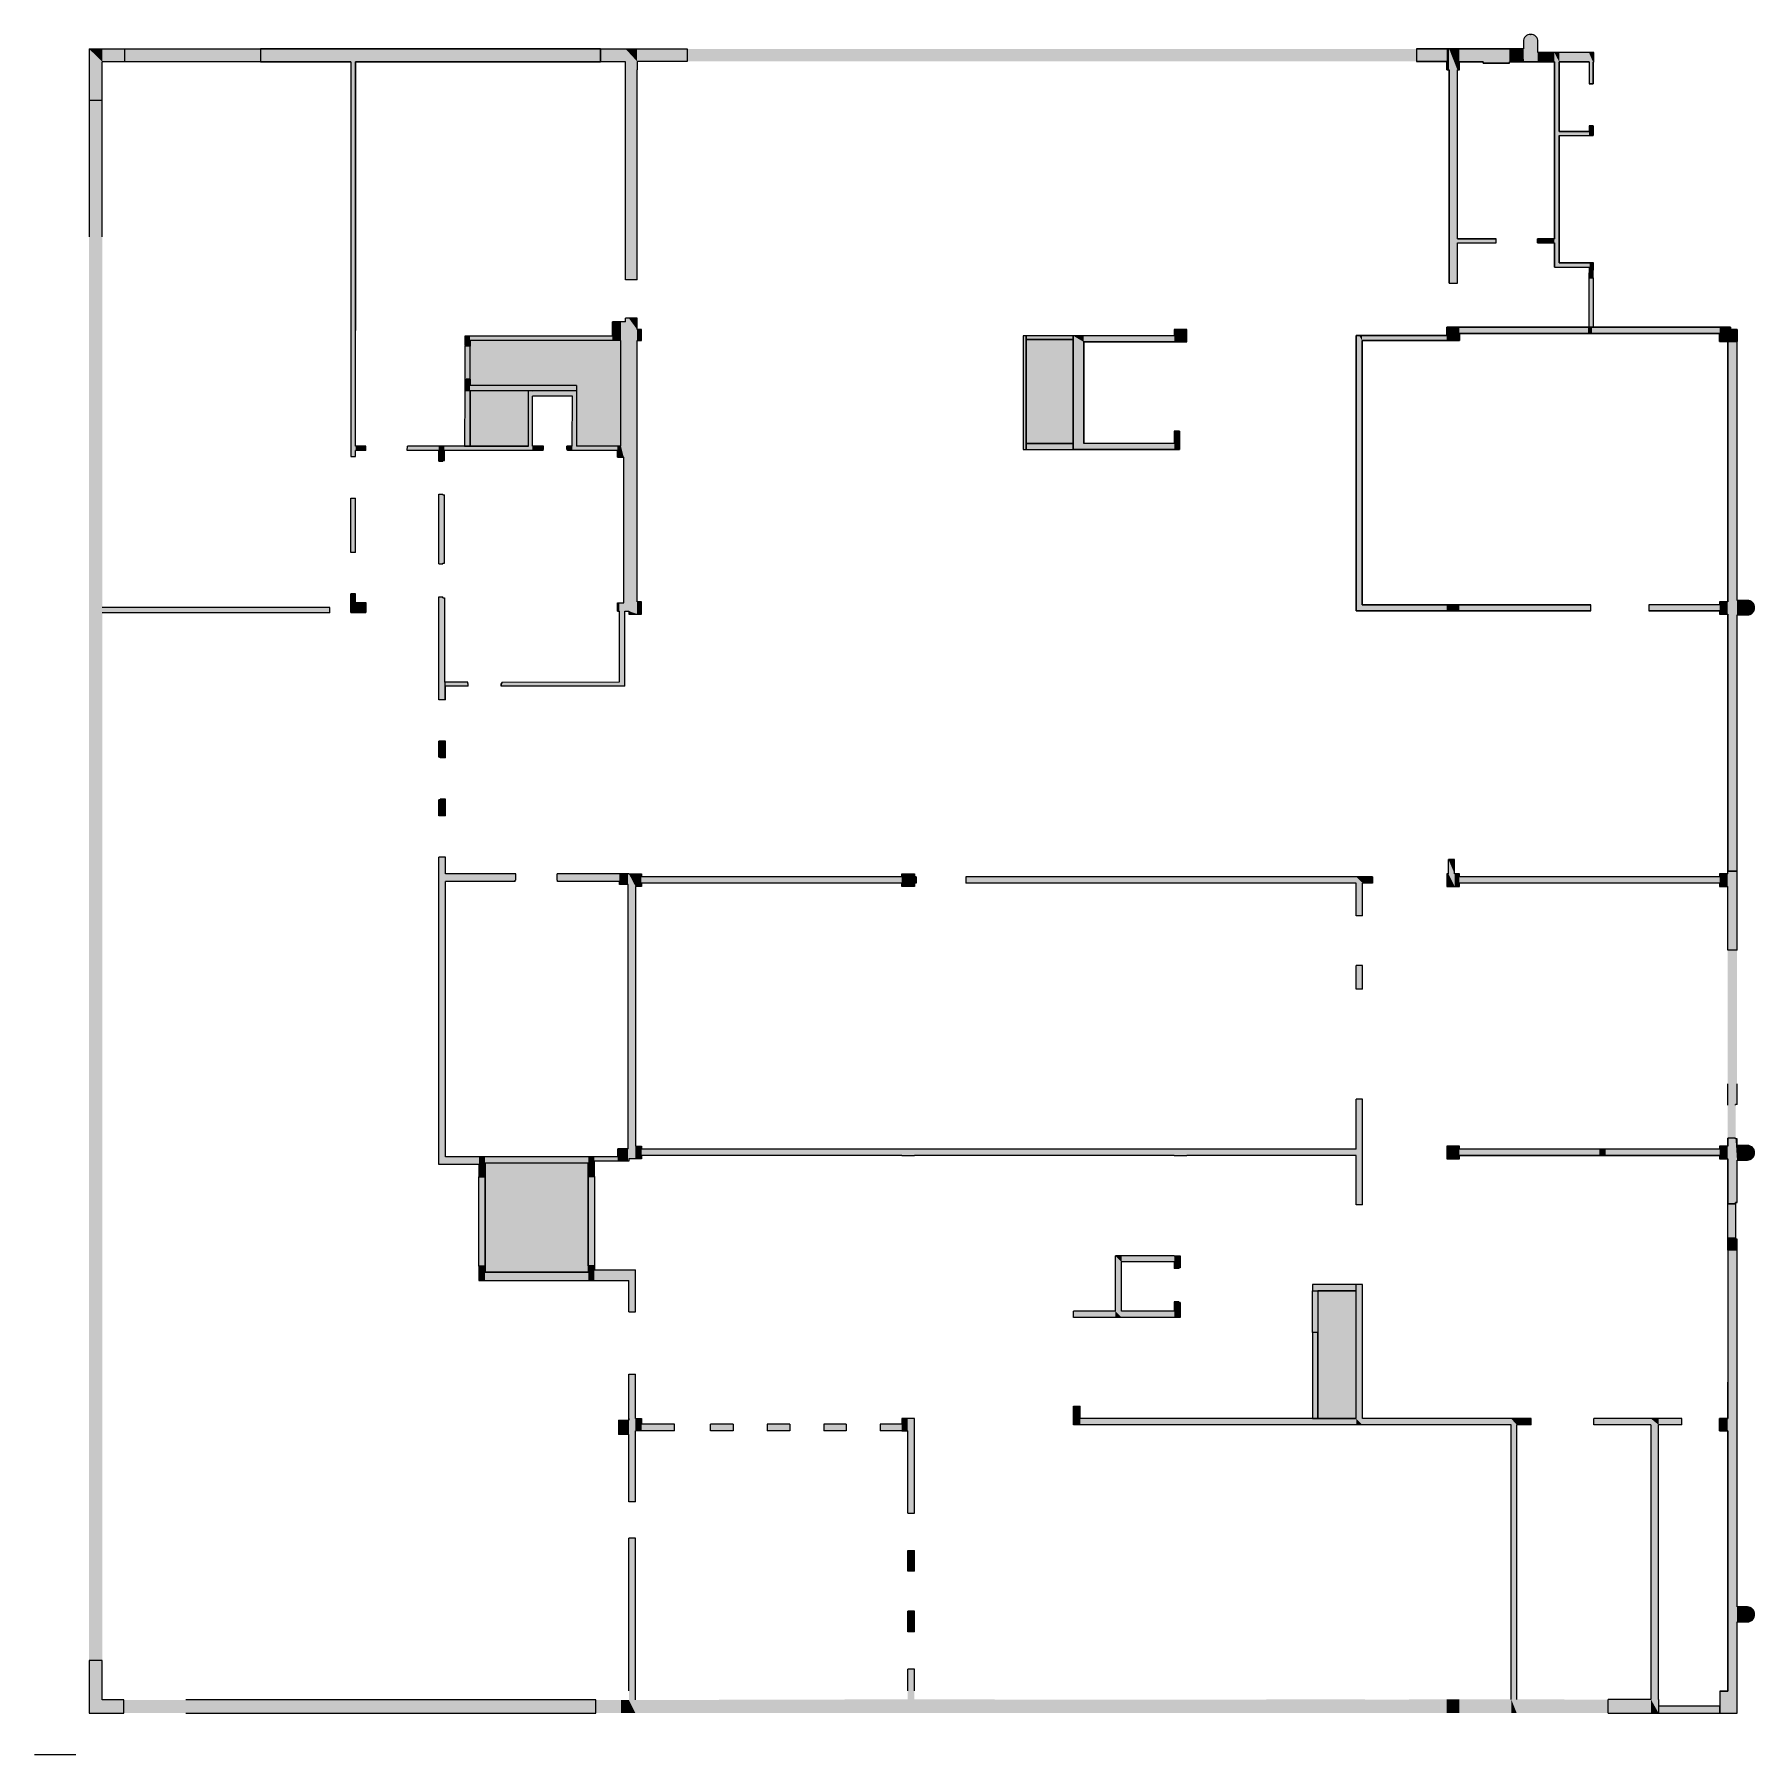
# Model space of a CAD drawing. Extents: x 0 to 41.7, y 0 to 41.7.
import ezdxf

# ---------------------------------------------------------------- set-up
doc = ezdxf.new("R2010")
doc.units = 0
for name, color, linetype in [('ENTREE__SORTIE', 1, 'CONTINUOUS'), ('ESCHELLE_GRAPHIQUE_1_M', 6, 'CONTINUOUS'), ('MUR', 251, 'CONTINUOUS'), ('NO_ENTREE', 4, 'CONTINUOUS')]:
    doc.layers.add(name, color=color, linetype=linetype)

# ---------------------------------------------------------------- blocks, each defined once
blk = doc.blocks.new('*U3')
at = {"layer": 'MUR', "linetype": 'CONTINUOUS'}
for points in [[(32.019, 27.711), (32.019, 34.38), (32.092, 27.711)], [(32.092, 27.711), (32.019, 34.38), (32.092, 34.38)], [(32.092, 27.711), (32.092, 34.38), (32.164, 27.711)], [(32.164, 34.258), (32.092, 34.38), (32.164, 34.38)], [(32.164, 27.711), (32.092, 34.38), (32.164, 27.856)], [(32.164, 27.856), (32.092, 34.38), (32.164, 34.258)], [(32.164, 34.258), (32.164, 34.38), (34.216, 34.258)], [(34.216, 34.258), (32.164, 34.38), (34.216, 34.38)], [(34.216, 34.38), (34.216, 34.585), (34.473, 34.258)], [(34.473, 34.258), (34.216, 34.585), (34.473, 34.585)], [(34.216, 34.258), (34.216, 34.38), (34.473, 34.258)], [(34.473, 34.258), (34.473, 34.585), (34.521, 34.258)], [(34.521, 34.431), (34.473, 34.585), (34.521, 34.585)], [(34.521, 34.258), (34.473, 34.585), (34.521, 34.431)], [(34.521, 34.431), (34.521, 34.585), (37.635, 34.431)], [(37.635, 34.431), (34.521, 34.585), (37.635, 34.585)], [(37.635, 34.431), (37.635, 34.585), (37.73, 34.431)], [(37.73, 34.431), (37.635, 34.585), (37.73, 34.585)], [(37.73, 34.431), (37.73, 34.585), (40.826, 34.431)], [(40.826, 34.431), (37.73, 34.585), (40.826, 34.585)], [(40.826, 34.431), (40.826, 34.585), (41.021, 34.231)], [(41.021, 34.231), (40.826, 34.585), (41.021, 34.585)], [(40.826, 34.231), (40.826, 34.431), (41.021, 34.231)], [(41.021, 34.231), (41.021, 34.585), (41.089, 34.231)], [(41.089, 34.526), (41.021, 34.585), (41.089, 34.585)], [(41.089, 34.231), (41.021, 34.585), (41.089, 34.526)], [(41.089, 34.231), (41.089, 34.526), (41.211, 34.231)], [(41.211, 34.231), (41.089, 34.526), (41.211, 34.526)], [(41.211, 34.231), (41.211, 34.526), (41.246, 34.231)], [(41.246, 34.231), (41.211, 34.526), (41.246, 34.526)], [(32.164, 27.711), (32.164, 27.856), (34.216, 27.706)], [(34.216, 27.706), (32.164, 27.856), (34.216, 27.856)], [(34.216, 27.856), (34.216, 27.856), (34.256, 27.706)], [(34.256, 27.706), (34.216, 27.856), (34.256, 27.856)], [(34.216, 27.706), (34.216, 27.856), (34.256, 27.706)], [(34.256, 27.706), (34.256, 27.856), (34.406, 27.706)], [(34.406, 27.706), (34.256, 27.856), (34.406, 27.856)], [(34.406, 27.706), (34.406, 27.856), (34.521, 27.706)], [(34.521, 27.706), (34.406, 27.856), (34.521, 27.856)], [(34.521, 27.706), (34.521, 27.856), (37.709, 27.706)], [(37.709, 27.706), (34.521, 27.856), (37.709, 27.856)]]:
    blk.add_solid(points, dxfattribs=at)
blk = doc.blocks.new('*U4')
at = {"layer": 'MUR', "linetype": 'CONTINUOUS'}
for points in [[(32.021, 18.545), (32.021, 19.12), (32.021, 19.12)], [(32.021, 18.545), (32.021, 19.12), (32.171, 18.545)], [(32.171, 18.545), (32.021, 19.12), (32.171, 19.12)]]:
    blk.add_solid(points, dxfattribs=at)
blk = doc.blocks.new('*U5')
at = {"layer": 'MUR', "linetype": 'CONTINUOUS'}
for points in [[(25.164, 31.615), (25.164, 34.375), (25.419, 31.615)], [(25.419, 34.225), (25.164, 34.375), (25.419, 34.375)], [(25.419, 31.615), (25.164, 34.375), (25.419, 31.765)], [(25.419, 31.765), (25.164, 34.375), (25.419, 34.225)], [(25.419, 34.225), (25.419, 34.375), (27.614, 34.225)], [(27.614, 34.225), (25.419, 34.375), (27.614, 34.375)], [(27.614, 34.375), (27.614, 34.525), (27.919, 34.225)], [(27.919, 34.225), (27.614, 34.525), (27.919, 34.525)], [(27.614, 34.225), (27.614, 34.375), (27.919, 34.225)], [(25.419, 31.615), (25.419, 31.765), (27.614, 31.615)], [(27.614, 31.615), (25.419, 31.765), (27.614, 31.765)], [(27.614, 31.765), (27.614, 32.065), (27.744, 31.615)], [(27.744, 31.615), (27.614, 32.065), (27.744, 32.065)], [(27.614, 31.615), (27.614, 31.765), (27.744, 31.615)]]:
    blk.add_solid(points, dxfattribs=at)
blk = doc.blocks.new('*U6')
at = {"layer": 'MUR', "linetype": 'CONTINUOUS'}
for points in [[(41.021, 12.218), (41.021, 12.218), (41.021, 12.513)], [(41.021, 12.218), (41.021, 12.513), (41.211, 12.218)], [(41.211, 12.484), (41.021, 12.513), (41.211, 12.513)], [(41.211, 12.218), (41.021, 12.513), (41.211, 12.484)], [(41.211, 12.218), (41.211, 12.484), (41.246, 12.218)], [(41.246, 12.218), (41.211, 12.484), (41.246, 12.484)], [(41.246, 12.218), (41.246, 12.484), (41.246, 12.484)]]:
    blk.add_solid(points, dxfattribs=at)
blk = doc.blocks.new('*U7')
at = {"layer": 'MUR', "linetype": 'CONTINUOUS'}
for points in [[(41.021, 14.93), (41.021, 14.93), (41.021, 19.489)], [(41.021, 14.93), (41.021, 19.489), (41.211, 14.93)], [(41.211, 15.748), (41.021, 19.489), (41.211, 19.489)], [(41.211, 14.93), (41.021, 19.489), (41.211, 15.748)], [(41.211, 15.748), (41.211, 19.489), (41.246, 15.748)], [(41.246, 15.748), (41.211, 19.489), (41.246, 19.489)]]:
    blk.add_solid(points, dxfattribs=at)
blk = doc.blocks.new('*U8')
at = {"layer": 'MUR', "linetype": 'CONTINUOUS'}
for points in [[(32.021, 18.545), (32.021, 19.12), (32.171, 18.545)], [(32.171, 18.545), (32.021, 19.12), (32.171, 19.12)]]:
    blk.add_solid(points, dxfattribs=at)
blk = doc.blocks.new('*U9')
at = {"layer": 'MUR', "linetype": 'CONTINUOUS'}
for points in [[(34.256, 21.335), (34.256, 21.685), (34.406, 21.035)], [(34.406, 21.335), (34.256, 21.685), (34.406, 21.685)], [(34.406, 21.035), (34.256, 21.685), (34.406, 21.335)], [(34.216, 21.035), (34.216, 21.335), (34.256, 21.035)], [(34.256, 21.035), (34.216, 21.335), (34.256, 21.335)], [(34.256, 21.035), (34.256, 21.335), (34.406, 21.035)], [(34.406, 21.035), (34.406, 21.335), (34.521, 21.035)], [(34.521, 21.265), (34.406, 21.335), (34.521, 21.335)], [(34.521, 21.035), (34.406, 21.335), (34.521, 21.115)], [(34.521, 21.115), (34.406, 21.335), (34.521, 21.265)], [(34.521, 21.115), (34.521, 21.265), (40.826, 21.115)], [(40.826, 21.115), (34.521, 21.265), (40.826, 21.265)], [(40.826, 21.265), (40.826, 21.335), (41.021, 21.035)], [(41.021, 21.035), (40.826, 21.335), (41.021, 21.335)], [(40.826, 21.115), (40.826, 21.265), (41.021, 21.035)], [(41.021, 21.335), (41.021, 21.406), (41.211, 19.489)], [(41.211, 21.401), (41.021, 21.406), (41.211, 21.406)], [(41.211, 19.489), (41.021, 21.406), (41.211, 21.401)], [(41.021, 21.035), (41.021, 21.335), (41.211, 19.489)], [(41.211, 19.489), (41.211, 21.401), (41.246, 19.489)], [(41.246, 19.489), (41.211, 21.401), (41.246, 21.401)], [(40.826, 21.035), (40.826, 21.115), (41.021, 21.035)], [(41.021, 19.489), (41.021, 21.035), (41.211, 19.489)]]:
    blk.add_solid(points, dxfattribs=at)
blk = doc.blocks.new('*U10')
at = {"layer": 'MUR', "linetype": 'CONTINUOUS'}
for points in [[(30.966, 11.235), (30.966, 11.385), (32.021, 11.235)], [(32.021, 11.235), (30.966, 11.385), (32.021, 11.385)], [(32.021, 11.235), (32.021, 11.385), (32.171, 7.99)], [(32.171, 8.14), (32.021, 11.385), (32.171, 11.385)], [(32.171, 7.99), (32.021, 11.385), (32.171, 8.14)], [(32.021, 8.14), (32.021, 11.235), (32.171, 7.99)], [(25.169, 7.99), (25.169, 8.445), (25.334, 7.99)], [(25.334, 8.14), (25.169, 8.445), (25.334, 8.445)], [(25.334, 7.99), (25.169, 8.445), (25.334, 8.14)], [(25.334, 7.99), (25.334, 8.14), (32.021, 7.99)], [(32.021, 7.99), (25.334, 8.14), (32.021, 8.14)], [(32.021, 7.99), (32.021, 8.14), (32.171, 7.99)], [(32.171, 7.99), (32.171, 8.14), (35.776, 7.99)], [(35.776, 7.99), (32.171, 8.14), (35.776, 8.14)], [(35.776, 7.99), (35.776, 8.14), (35.91, 1.005)], [(35.91, 7.99), (35.776, 8.14), (35.91, 8.14)], [(35.91, 1.005), (35.776, 8.14), (35.91, 1.337)], [(35.91, 1.337), (35.776, 8.14), (35.91, 7.99)], [(35.776, 1.337), (35.776, 7.99), (35.91, 1.005)], [(35.91, 7.99), (35.91, 8.14), (36.26, 7.99)], [(36.26, 7.99), (35.91, 8.14), (36.26, 8.14)], [(29.842, 1.005), (29.842, 1.337), (32.238, 1.005)], [(32.238, 1.005), (29.842, 1.337), (32.238, 1.337)], [(33.298, 1.005), (33.298, 1.337), (34.216, 1.005)], [(34.216, 1.005), (33.298, 1.337), (34.216, 1.337)], [(34.216, 1.005), (34.216, 1.337), (34.521, 1.005)], [(34.521, 1.005), (34.216, 1.337), (34.521, 1.337)], [(34.521, 1.005), (34.521, 1.337), (35.776, 1.005)], [(35.776, 1.005), (34.521, 1.337), (35.776, 1.337)], [(35.776, 1.005), (35.776, 1.337), (35.91, 1.005)], [(35.91, 1.005), (35.91, 1.337), (37.063, 1.005)], [(37.063, 1.005), (35.91, 1.337), (37.063, 1.337)]]:
    blk.add_solid(points, dxfattribs=at)
blk = doc.blocks.new('*U11')
at = {"layer": 'MUR', "linetype": 'CONTINUOUS'}
for points in [[(21.156, 2.977), (21.156, 3.477), (21.317, 2.977)], [(21.317, 2.977), (21.156, 3.477), (21.317, 3.477)], [(21.317, 2.977), (21.317, 3.477), (21.317, 2.977)]]:
    blk.add_solid(points, dxfattribs=at)
blk = doc.blocks.new('*U12')
at = {"layer": 'MUR', "linetype": 'CONTINUOUS'}
for points in [[(21.156, 4.447), (21.156, 4.945), (21.317, 4.447)], [(21.317, 4.447), (21.156, 4.945), (21.317, 4.945)]]:
    blk.add_solid(points, dxfattribs=at)
blk = doc.blocks.new('*U13')
at = {"layer": 'MUR', "linetype": 'CONTINUOUS'}
for points in [[(37.78, 7.99), (37.78, 8.14), (39.16, 7.99)], [(39.16, 7.99), (37.78, 8.14), (39.16, 8.14)], [(39.16, 7.99), (39.16, 8.14), (39.346, 1.005)], [(39.346, 7.99), (39.16, 8.14), (39.346, 8.14)], [(39.346, 1.005), (39.16, 8.14), (39.346, 7.99)], [(39.16, 1.337), (39.16, 7.99), (39.346, 1.005)], [(39.346, 7.99), (39.346, 8.14), (39.906, 7.99)], [(39.906, 7.99), (39.346, 8.14), (39.906, 8.14)], [(38.123, 1.005), (38.123, 1.337), (39.16, 1.005)], [(39.16, 1.005), (38.123, 1.337), (39.16, 1.337)], [(39.16, 1.005), (39.16, 1.337), (39.346, 1.005)]]:
    blk.add_solid(points, dxfattribs=at)
blk = doc.blocks.new('*U14')
at = {"layer": 'MUR', "linetype": 'CONTINUOUS'}
for points in [[(21.156, 1.542), (21.156, 2.072), (21.317, 1.005)], [(21.317, 1.337), (21.156, 2.072), (21.317, 2.072)], [(21.317, 1.005), (21.156, 2.072), (21.317, 1.337)], [(19.631, 1.005), (19.631, 1.337), (21.156, 1.005)], [(21.156, 1.005), (19.631, 1.337), (21.156, 1.337)], [(21.156, 1.005), (21.156, 1.337), (21.156, 1.542)], [(21.156, 1.005), (21.156, 1.542), (21.317, 1.005)], [(21.156, 1.005), (21.156, 1.337), (21.156, 1.005)], [(21.317, 1.005), (21.317, 1.337), (23.26, 1.005)], [(23.26, 1.005), (21.317, 1.337), (23.26, 1.337)]]:
    blk.add_solid(points, dxfattribs=at)
blk = doc.blocks.new('*U15')
at = {"layer": 'MUR', "linetype": 'CONTINUOUS'}
for points in [[(13.717, 41.013), (13.717, 41.323), (14.321, 41.013)], [(14.321, 41.013), (13.717, 41.323), (14.321, 41.323)], [(14.321, 41.013), (14.321, 41.323), (14.601, 35.725)], [(14.601, 41.02), (14.321, 41.323), (14.601, 41.323)], [(14.601, 35.725), (14.321, 41.323), (14.601, 41.02)], [(14.601, 41.02), (14.601, 41.323), (33.483, 41.02)], [(33.483, 41.02), (14.601, 41.323), (33.483, 41.323)], [(14.321, 35.725), (14.321, 41.013), (14.601, 35.725)]]:
    blk.add_solid(points, dxfattribs=at)
blk = doc.blocks.new('*U16')
at = {"layer": 'MUR', "linetype": 'CONTINUOUS'}
for points in [[(9.796, 22.74), (9.796, 22.74), (9.796, 23.132)], [(9.796, 22.74), (9.796, 23.132), (9.831, 22.74)], [(9.831, 22.74), (9.796, 23.132), (9.831, 23.132)], [(9.831, 23.132), (9.831, 23.15), (9.961, 22.74)], [(9.961, 22.74), (9.831, 23.15), (9.961, 23.15)], [(9.831, 22.74), (9.831, 23.132), (9.961, 22.74)], [(9.961, 22.74), (9.961, 23.15), (9.961, 22.74)]]:
    blk.add_solid(points, dxfattribs=at)
blk = doc.blocks.new('*U17')
at = {"layer": 'MUR', "linetype": 'CONTINUOUS'}
for points in [[(9.796, 24.167), (9.796, 24.555), (9.831, 24.167)], [(9.831, 24.167), (9.796, 24.555), (9.831, 24.555)], [(9.831, 24.167), (9.831, 24.555), (9.961, 24.15)], [(9.961, 24.15), (9.831, 24.555), (9.961, 24.555)], [(9.961, 24.15), (9.961, 24.555), (9.961, 24.555)], [(9.831, 24.15), (9.831, 24.167), (9.961, 24.15)]]:
    blk.add_solid(points, dxfattribs=at)
blk = doc.blocks.new('*U18')
at = {"layer": 'MUR', "linetype": 'CONTINUOUS'}
for points in [[(1.326, 2.276), (1.326, 40.073), (1.645, 2.276)], [(1.645, 2.276), (1.326, 40.073), (1.645, 40.073)]]:
    blk.add_solid(points, dxfattribs=at)
blk = doc.blocks.new('*U19')
at = {"layer": 'MUR', "linetype": 'CONTINUOUS'}
for points in [[(14.401, 1.324), (14.401, 5.247), (14.561, 1.005)], [(14.561, 1.324), (14.401, 5.247), (14.561, 5.247)], [(14.561, 1.005), (14.401, 5.247), (14.561, 1.324)], [(13.598, 1.005), (13.598, 1.324), (13.598, 1.324)], [(13.598, 1.005), (13.598, 1.324), (14.211, 1.005)], [(14.211, 1.005), (13.598, 1.324), (14.211, 1.324)], [(14.211, 1.005), (14.211, 1.324), (14.401, 1.005)], [(14.401, 1.005), (14.211, 1.324), (14.401, 1.324)], [(14.401, 1.005), (14.401, 1.324), (14.561, 1.005)], [(14.561, 1.005), (14.561, 1.324), (16.135, 1.005)], [(16.135, 1.005), (14.561, 1.324), (16.135, 1.324)]]:
    blk.add_solid(points, dxfattribs=at)
blk = doc.blocks.new('*U20')
at = {"layer": 'MUR', "linetype": 'CONTINUOUS'}
for points in [[(26.186, 10.74), (26.186, 12.087), (26.336, 10.59)], [(26.336, 11.937), (26.186, 12.087), (26.336, 12.087)], [(26.336, 10.59), (26.186, 12.087), (26.336, 10.74)], [(26.336, 10.74), (26.186, 12.087), (26.336, 11.937)], [(26.336, 11.937), (26.336, 12.087), (27.614, 11.937)], [(27.614, 11.937), (26.336, 12.087), (27.614, 12.087)], [(27.614, 11.937), (27.614, 12.087), (27.724, 11.78)], [(27.724, 11.795), (27.614, 12.087), (27.724, 12.087)], [(27.724, 11.78), (27.614, 12.087), (27.724, 11.795)], [(27.724, 11.795), (27.724, 12.087), (27.759, 11.795)], [(27.759, 11.795), (27.724, 12.087), (27.759, 12.087)], [(27.614, 11.78), (27.614, 11.937), (27.724, 11.78)], [(27.614, 10.74), (27.614, 10.965), (27.724, 10.59)], [(27.724, 10.95), (27.614, 10.965), (27.724, 10.965)], [(27.724, 10.59), (27.614, 10.965), (27.724, 10.95)], [(27.724, 10.59), (27.724, 10.95), (27.759, 10.59)], [(27.759, 10.59), (27.724, 10.95), (27.759, 10.95)], [(25.169, 10.59), (25.169, 10.74), (26.186, 10.59)], [(26.186, 10.59), (25.169, 10.74), (26.186, 10.74)], [(26.186, 10.59), (26.186, 10.74), (26.336, 10.59)], [(26.336, 10.59), (26.336, 10.74), (27.614, 10.59)], [(27.614, 10.59), (26.336, 10.74), (27.614, 10.74)], [(27.614, 10.59), (27.614, 10.74), (27.724, 10.59)]]:
    blk.add_solid(points, dxfattribs=at)
blk = doc.blocks.new('*U21')
at = {"layer": 'MUR', "linetype": 'CONTINUOUS'}
for points in [[(1.326, 1.005), (1.326, 1.005), (1.326, 2.276)], [(1.326, 1.005), (1.326, 2.276), (1.645, 1.005)], [(1.645, 1.324), (1.326, 2.276), (1.645, 2.276)], [(1.645, 1.005), (1.326, 2.276), (1.645, 1.324)], [(1.645, 1.005), (1.645, 1.324), (2.166, 1.005)], [(2.166, 1.005), (1.645, 1.324), (2.166, 1.324)]]:
    blk.add_solid(points, dxfattribs=at)
blk = doc.blocks.new('*U22')
at = {"layer": 'MUR', "linetype": 'CONTINUOUS'}
for points in [[(39.346, 1.012), (2.166, 1.324), (39.346, 1.331)], [(2.166, 1.005), (2.166, 1.324), (39.346, 1.012)]]:
    blk.add_solid(points, dxfattribs=at)
blk = doc.blocks.new('*U23')
at = {"layer": 'MUR', "linetype": 'CONTINUOUS'}
for points in [[(16.379, 7.84), (16.379, 8.005), (16.929, 7.84)], [(16.929, 7.84), (16.379, 8.005), (16.929, 8.005)]]:
    blk.add_solid(points, dxfattribs=at)
blk = doc.blocks.new('*U24')
at = {"layer": 'MUR', "linetype": 'CONTINUOUS'}
for points in [[(17.754, 7.84), (17.754, 8.005), (18.299, 7.84)], [(18.299, 7.84), (17.754, 8.005), (18.299, 8.005)]]:
    blk.add_solid(points, dxfattribs=at)
blk = doc.blocks.new('*U25')
at = {"layer": 'MUR', "linetype": 'CONTINUOUS'}
for points in [[(19.124, 7.84), (19.124, 8.005), (19.664, 7.84)], [(19.664, 7.84), (19.124, 8.005), (19.664, 8.005)], [(19.664, 7.84), (19.664, 8.005), (19.664, 8.005)]]:
    blk.add_solid(points, dxfattribs=at)
blk = doc.blocks.new('*U26')
at = {"layer": 'MUR', "linetype": 'CONTINUOUS'}
for points in [[(20.489, 7.84), (20.489, 8.005), (21.012, 7.84)], [(21.012, 7.84), (20.489, 8.005), (21.012, 8.005)], [(21.012, 8.005), (21.012, 8.14), (21.156, 7.84)], [(21.156, 7.84), (21.012, 8.14), (21.156, 8.14)], [(21.012, 7.84), (21.012, 8.005), (21.156, 7.84)], [(21.156, 7.84), (21.156, 8.14), (21.317, 5.85)], [(21.317, 5.85), (21.156, 8.14), (21.317, 8.14)], [(21.156, 5.85), (21.156, 7.84), (21.317, 5.85)]]:
    blk.add_solid(points, dxfattribs=at)
blk = doc.blocks.new('*U27')
at = {"layer": 'MUR', "linetype": 'CONTINUOUS'}
for points in [[(1.326, 40.073), (1.326, 41.323), (1.645, 40.073)], [(1.645, 41.013), (1.326, 41.323), (1.645, 41.323)], [(1.645, 40.073), (1.326, 41.323), (1.645, 41.013)], [(1.645, 41.013), (1.645, 41.323), (2.181, 41.013)], [(2.181, 41.013), (1.645, 41.323), (2.181, 41.323)], [(2.181, 41.013), (2.181, 41.323), (2.181, 41.013)]]:
    blk.add_solid(points, dxfattribs=at)
blk = doc.blocks.new('*U28')
at = {"layer": 'MUR', "linetype": 'CONTINUOUS'}
for points in [[(2.181, 41.013), (2.181, 41.323), (5.481, 41.013)], [(5.481, 41.013), (2.181, 41.323), (5.481, 41.323)]]:
    blk.add_solid(points, dxfattribs=at)
blk = doc.blocks.new('*U29')
at = {"layer": 'MUR', "linetype": 'CONTINUOUS'}
for points in [[(9.796, 28.845), (9.796, 28.845), (9.796, 30.538)], [(9.796, 28.845), (9.796, 30.538), (9.896, 28.845)], [(9.896, 28.863), (9.796, 30.538), (9.896, 30.538)], [(9.896, 28.845), (9.796, 30.538), (9.896, 28.863)], [(9.896, 28.863), (9.896, 30.538), (9.896, 28.863)], [(9.896, 30.52), (9.896, 30.538), (9.896, 30.538)], [(9.896, 28.863), (9.896, 30.538), (9.896, 30.52)], [(9.896, 28.863), (9.896, 30.52), (9.931, 28.863)], [(9.931, 28.863), (9.896, 30.52), (9.931, 30.52)], [(9.931, 28.863), (9.931, 30.52), (9.931, 30.52)]]:
    blk.add_solid(points, dxfattribs=at)
blk = doc.blocks.new('*U30')
at = {"layer": 'MUR', "linetype": 'CONTINUOUS'}
for points in [[(1.326, 26.873), (1.326, 28.675), (1.645, 26.873)], [(1.645, 27.791), (1.326, 28.675), (1.645, 28.675)], [(1.645, 26.873), (1.326, 28.675), (1.645, 27.665)], [(1.645, 27.665), (1.326, 28.675), (1.645, 27.791)], [(1.645, 27.665), (1.645, 27.791), (7.156, 27.665)], [(7.156, 27.665), (1.645, 27.791), (7.156, 27.791)], [(7.156, 27.665), (7.156, 27.791), (7.157, 27.665)]]:
    blk.add_solid(points, dxfattribs=at)
blk = doc.blocks.new('*U31')
at = {"layer": 'MUR', "linetype": 'CONTINUOUS'}
for points in [[(10.769, 11.483), (10.769, 11.833), (10.919, 11.483)], [(10.919, 11.684), (10.769, 11.833), (10.919, 11.833)], [(10.919, 11.483), (10.769, 11.833), (10.919, 11.684)], [(10.919, 11.483), (10.919, 11.684), (13.416, 11.483)], [(13.416, 11.483), (10.919, 11.684), (13.416, 11.684)], [(13.416, 11.684), (13.416, 11.837), (13.566, 11.483)], [(13.566, 11.742), (13.416, 11.837), (13.566, 11.837)], [(13.566, 11.483), (13.416, 11.837), (13.566, 11.742)], [(13.416, 11.483), (13.416, 11.684), (13.566, 11.483)], [(13.566, 11.483), (13.566, 11.742), (14.401, 11.483)], [(14.401, 11.483), (13.566, 11.742), (14.401, 11.742)], [(14.401, 11.483), (14.401, 11.742), (14.561, 10.73)], [(14.561, 10.73), (14.401, 11.742), (14.561, 11.742)], [(14.401, 10.73), (14.401, 11.483), (14.561, 10.73)]]:
    blk.add_solid(points, dxfattribs=at)
blk = doc.blocks.new('*U32')
at = {"layer": 'MUR', "linetype": 'CONTINUOUS'}
for points in [[(10.424, 33.041), (10.424, 33.305), (10.459, 33.041)], [(10.459, 33.041), (10.424, 33.305), (10.459, 33.305)], [(10.459, 33.305), (10.459, 33.32), (10.554, 33.041)], [(10.554, 33.165), (10.459, 33.32), (10.554, 33.32)], [(10.554, 33.041), (10.459, 33.32), (10.554, 33.165)], [(10.459, 33.041), (10.459, 33.305), (10.554, 33.041)], [(10.554, 33.041), (10.554, 33.165), (11.969, 33.041)], [(11.969, 33.041), (10.554, 33.165), (11.969, 33.165)], [(11.969, 33.041), (11.969, 33.165), (13.134, 33.041)], [(13.134, 33.041), (11.969, 33.165), (13.134, 33.165)]]:
    blk.add_solid(points, dxfattribs=at)
blk = doc.blocks.new('*U33')
at = {"layer": 'MUR', "linetype": 'CONTINUOUS'}
for points in [[(14.401, 8.106), (14.401, 9.22), (14.561, 6.127)], [(14.561, 8.14), (14.401, 9.22), (14.561, 9.22)], [(14.561, 6.127), (14.401, 9.22), (14.561, 7.84)], [(14.561, 7.84), (14.401, 9.22), (14.561, 8.14)], [(14.149, 7.756), (14.149, 8.106), (14.401, 7.756)], [(14.401, 7.756), (14.149, 8.106), (14.401, 8.106)], [(14.401, 7.756), (14.401, 8.106), (14.561, 6.127)], [(14.561, 7.84), (14.561, 8.14), (14.709, 7.84)], [(14.709, 8.005), (14.561, 8.14), (14.709, 8.14)], [(14.709, 7.84), (14.561, 8.14), (14.709, 8.005)], [(14.709, 7.84), (14.709, 8.005), (15.504, 7.84)], [(15.504, 7.84), (14.709, 8.005), (15.504, 8.005)], [(14.401, 6.127), (14.401, 7.756), (14.561, 6.127)]]:
    blk.add_solid(points, dxfattribs=at)
blk = doc.blocks.new('*U34')
at = {"layer": 'MUR', "linetype": 'CONTINUOUS'}
for points in [[(9.796, 25.555), (9.796, 25.555), (9.796, 28.045)], [(9.796, 25.555), (9.796, 28.045), (9.896, 25.555)], [(9.896, 28.028), (9.796, 28.045), (9.896, 28.045)], [(9.896, 25.555), (9.796, 28.045), (9.896, 28.028)], [(9.896, 25.555), (9.896, 28.028), (9.931, 25.555)], [(9.931, 25.984), (9.896, 28.028), (9.931, 28.028)], [(9.931, 25.555), (9.896, 28.028), (9.931, 25.984)], [(9.931, 25.555), (9.931, 25.984), (9.961, 25.555)], [(9.961, 25.882), (9.931, 25.984), (9.961, 25.984)], [(9.961, 25.555), (9.931, 25.984), (9.961, 25.882)], [(9.961, 25.882), (9.961, 25.984), (10.497, 25.882)], [(10.497, 25.949), (9.961, 25.984), (10.497, 25.984)], [(10.497, 25.882), (9.961, 25.984), (10.497, 25.949)], [(10.497, 25.882), (10.497, 25.949), (10.511, 25.882)], [(10.511, 25.882), (10.497, 25.949), (10.511, 25.949)]]:
    blk.add_solid(points, dxfattribs=at)
blk = doc.blocks.new('*U35')
at = {"layer": 'MUR', "linetype": 'CONTINUOUS'}
for points in [[(34.216, 14.437), (34.216, 14.737), (34.521, 14.437)], [(34.521, 14.665), (34.216, 14.737), (34.521, 14.737)], [(34.521, 14.437), (34.216, 14.737), (34.521, 14.515)], [(34.521, 14.515), (34.216, 14.737), (34.521, 14.665)], [(34.521, 14.515), (34.521, 14.665), (37.911, 14.515)], [(37.911, 14.515), (34.521, 14.665), (37.911, 14.665)], [(37.911, 14.515), (37.911, 14.665), (38.061, 14.515)], [(38.061, 14.515), (37.911, 14.665), (38.061, 14.665)], [(38.061, 14.515), (38.061, 14.665), (40.826, 14.515)], [(40.826, 14.515), (38.061, 14.665), (40.826, 14.665)], [(40.826, 14.665), (40.826, 14.737), (41.021, 14.437)], [(41.021, 14.437), (40.826, 14.737), (41.021, 14.737)], [(40.826, 14.515), (40.826, 14.665), (41.021, 14.437)], [(41.021, 14.737), (41.021, 14.93), (41.211, 13.345)], [(41.211, 14.918), (41.021, 14.93), (41.211, 14.93)], [(41.211, 13.345), (41.021, 14.93), (41.211, 13.374)], [(41.211, 13.374), (41.021, 14.93), (41.211, 14.918)], [(41.021, 14.437), (41.021, 14.737), (41.211, 13.345)], [(41.211, 13.374), (41.211, 14.918), (41.246, 13.374)], [(41.246, 14.756), (41.211, 14.918), (41.246, 14.918)], [(41.246, 13.374), (41.211, 14.918), (41.246, 14.404)], [(41.246, 14.404), (41.211, 14.918), (41.246, 14.756)], [(41.246, 14.404), (41.246, 14.756), (41.497, 14.404)], [(41.497, 14.404), (41.246, 14.756), (41.497, 14.756)], [(41.497, 14.404), (41.497, 14.756), (41.528, 14.406)], [(41.528, 14.406), (41.497, 14.756), (41.528, 14.754)], [(41.528, 14.406), (41.528, 14.754), (41.557, 14.414)], [(41.557, 14.414), (41.528, 14.754), (41.557, 14.746)], [(41.557, 14.414), (41.557, 14.746), (41.585, 14.427)], [(41.585, 14.427), (41.557, 14.746), (41.585, 14.733)], [(41.585, 14.427), (41.585, 14.733), (41.585, 14.427)], [(41.585, 14.427), (41.585, 14.733), (41.585, 14.733)], [(41.585, 14.427), (41.585, 14.733), (41.61, 14.445)], [(41.61, 14.445), (41.585, 14.733), (41.61, 14.715)], [(41.61, 14.445), (41.61, 14.715), (41.61, 14.445)], [(41.61, 14.445), (41.61, 14.715), (41.61, 14.715)], [(41.61, 14.445), (41.61, 14.715), (41.632, 14.467)], [(41.632, 14.467), (41.61, 14.715), (41.632, 14.693)], [(41.632, 14.467), (41.632, 14.693), (41.632, 14.467)], [(41.632, 14.467), (41.632, 14.693), (41.632, 14.693)], [(41.632, 14.467), (41.632, 14.693), (41.649, 14.492)], [(41.649, 14.492), (41.632, 14.693), (41.649, 14.668)], [(41.649, 14.492), (41.649, 14.668), (41.649, 14.492)], [(41.649, 14.492), (41.649, 14.668), (41.649, 14.668)], [(41.649, 14.492), (41.649, 14.668), (41.662, 14.52)], [(41.662, 14.52), (41.649, 14.668), (41.662, 14.64)], [(41.662, 14.52), (41.662, 14.64), (41.662, 14.52)], [(41.662, 14.52), (41.662, 14.64), (41.662, 14.64)], [(41.662, 14.52), (41.662, 14.64), (41.67, 14.549)], [(41.67, 14.549), (41.662, 14.64), (41.67, 14.61)], [(41.67, 14.549), (41.67, 14.61), (41.672, 14.58)], [(41.672, 14.58), (41.67, 14.61), (41.672, 14.58)], [(40.826, 14.437), (40.826, 14.515), (41.021, 14.437)], [(41.021, 13.345), (41.021, 14.437), (41.211, 13.345)]]:
    blk.add_solid(points, dxfattribs=at)
blk = doc.blocks.new('*U36')
at = {"layer": 'MUR', "linetype": 'CONTINUOUS'}
for points in [[(33.483, 41.02), (33.483, 41.323), (34.216, 41.02)], [(34.216, 41.02), (33.483, 41.323), (34.216, 41.323)], [(34.216, 41.02), (34.216, 41.323), (34.273, 40.815)], [(34.273, 40.815), (34.216, 41.323), (34.273, 41.323)], [(34.273, 40.815), (34.273, 41.323), (34.473, 35.645)], [(34.473, 40.815), (34.273, 41.323), (34.473, 41.323)], [(34.473, 35.645), (34.273, 41.323), (34.473, 36.625)], [(34.473, 36.625), (34.273, 41.323), (34.473, 36.725)], [(34.473, 36.725), (34.273, 41.323), (34.473, 40.815)], [(34.473, 40.815), (34.473, 41.323), (34.521, 40.815)], [(34.521, 41.01), (34.473, 41.323), (34.521, 41.323)], [(34.521, 40.815), (34.473, 41.323), (34.521, 41.01)], [(34.521, 41.01), (34.521, 41.323), (35.093, 41.01)], [(35.093, 41.01), (34.521, 41.323), (35.093, 41.323)], [(35.093, 41.01), (35.093, 41.323), (35.733, 40.98)], [(35.733, 41.01), (35.093, 41.323), (35.733, 41.323)], [(35.733, 40.98), (35.093, 41.323), (35.733, 41.01)], [(35.733, 41.01), (35.733, 41.323), (36.072, 41.01)], [(36.072, 41.01), (35.733, 41.323), (36.072, 41.323)], [(36.075, 41.01), (36.072, 41.499), (36.075, 41.53)], [(36.072, 41.323), (36.072, 41.499), (36.075, 41.01)], [(36.072, 41.01), (36.072, 41.323), (36.075, 41.01)], [(36.083, 41.01), (36.075, 41.53), (36.083, 41.559)], [(36.075, 41.01), (36.075, 41.53), (36.083, 41.01)], [(36.096, 41.01), (36.083, 41.559), (36.096, 41.587)], [(36.083, 41.01), (36.083, 41.559), (36.096, 41.01)], [(36.113, 41.01), (36.096, 41.587), (36.113, 41.612)], [(36.096, 41.01), (36.096, 41.587), (36.113, 41.01)], [(36.135, 41.01), (36.113, 41.612), (36.135, 41.634)], [(36.113, 41.01), (36.113, 41.612), (36.135, 41.01)], [(36.16, 41.01), (36.135, 41.634), (36.16, 41.651)], [(36.135, 41.01), (36.135, 41.634), (36.16, 41.01)], [(36.188, 41.01), (36.16, 41.651), (36.188, 41.664)], [(36.16, 41.01), (36.16, 41.651), (36.188, 41.01)], [(36.218, 41.01), (36.188, 41.664), (36.218, 41.672)], [(36.188, 41.01), (36.188, 41.664), (36.218, 41.01)], [(36.248, 41.01), (36.218, 41.672), (36.248, 41.674)], [(36.218, 41.01), (36.218, 41.672), (36.248, 41.01)], [(36.248, 41.01), (36.248, 41.674), (36.278, 41.01)], [(36.278, 41.01), (36.248, 41.674), (36.278, 41.672)], [(36.278, 41.01), (36.278, 41.672), (36.308, 41.01)], [(36.308, 41.01), (36.278, 41.672), (36.308, 41.664)], [(36.308, 41.01), (36.308, 41.664), (36.336, 41.01)], [(36.336, 41.01), (36.308, 41.664), (36.336, 41.651)], [(36.336, 41.01), (36.336, 41.651), (36.361, 41.01)], [(36.361, 41.01), (36.336, 41.651), (36.361, 41.634)], [(36.361, 41.01), (36.361, 41.634), (36.383, 41.01)], [(36.383, 41.01), (36.361, 41.634), (36.383, 41.612)], [(36.383, 41.01), (36.383, 41.612), (36.4, 41.01)], [(36.4, 41.01), (36.383, 41.612), (36.4, 41.587)], [(36.4, 41.01), (36.4, 41.587), (36.413, 41.01)], [(36.413, 41.01), (36.4, 41.587), (36.413, 41.559)], [(36.413, 41.01), (36.413, 41.559), (36.421, 41.01)], [(36.421, 41.01), (36.413, 41.559), (36.421, 41.53)], [(36.421, 41.01), (36.421, 41.53), (36.424, 41.01)], [(36.424, 41.234), (36.421, 41.53), (36.424, 41.499)], [(36.424, 41.01), (36.421, 41.53), (36.424, 41.234)], [(34.216, 40.815), (34.216, 41.02), (34.273, 40.815)], [(35.093, 40.98), (35.093, 41.01), (35.733, 40.98)], [(36.424, 41.01), (36.424, 41.234), (36.823, 41.01)], [(36.823, 41.01), (36.424, 41.234), (36.823, 41.234)], [(36.823, 41.01), (36.823, 41.234), (36.939, 36.038)], [(36.939, 41.01), (36.823, 41.234), (36.939, 41.234)], [(36.939, 36.038), (36.823, 41.234), (36.939, 36.138)], [(36.939, 36.138), (36.823, 41.234), (36.939, 39.223)], [(36.939, 39.223), (36.823, 41.234), (36.939, 39.325)], [(36.939, 39.325), (36.823, 41.234), (36.939, 41.01)], [(36.823, 36.725), (36.823, 41.01), (36.939, 36.038)], [(36.939, 41.01), (36.939, 41.234), (37.661, 41.01)], [(37.661, 41.01), (36.939, 41.234), (37.661, 41.234)], [(37.661, 41.01), (37.661, 41.234), (37.759, 40.475)], [(37.759, 41.003), (37.661, 41.234), (37.759, 41.234)], [(37.759, 40.475), (37.661, 41.234), (37.759, 41.003)], [(37.661, 40.475), (37.661, 41.01), (37.759, 40.475)], [(37.759, 41.003), (37.759, 41.234), (37.776, 41.003)], [(37.776, 41.003), (37.759, 41.234), (37.776, 41.234)], [(34.273, 35.645), (34.273, 40.815), (34.473, 35.645)], [(36.939, 39.223), (36.939, 39.325), (37.661, 39.223)], [(37.661, 39.223), (36.939, 39.325), (37.661, 39.325)], [(37.661, 39.325), (37.661, 39.46), (37.759, 39.223)], [(37.759, 39.223), (37.661, 39.46), (37.759, 39.46)], [(37.661, 39.223), (37.661, 39.325), (37.759, 39.223)], [(34.473, 36.625), (34.473, 36.725), (35.413, 36.625)], [(35.413, 36.625), (34.473, 36.725), (35.413, 36.725)], [(36.413, 36.625), (36.413, 36.725), (36.823, 36.625)], [(36.823, 36.625), (36.413, 36.725), (36.823, 36.725)], [(36.823, 36.625), (36.823, 36.725), (36.939, 36.038)], [(36.823, 36.038), (36.823, 36.625), (36.939, 36.038)], [(36.939, 36.038), (36.939, 36.138), (37.674, 36.038)], [(37.674, 36.038), (36.939, 36.138), (37.674, 36.138)], [(37.674, 35.779), (37.667, 35.779), (37.674, 36.038)], [(37.674, 35.779), (37.674, 36.138), (37.762, 35.777)], [(37.762, 35.777), (37.674, 36.138), (37.762, 36.138)], [(37.762, 35.777), (37.762, 36.138), (37.771, 36.138)]]:
    blk.add_solid(points, dxfattribs=at)
blk = doc.blocks.new('*U37')
at = {"layer": 'MUR', "linetype": 'CONTINUOUS'}
for points in [[(14.001, 34.36), (14.001, 34.71), (14.209, 34.255)], [(14.209, 34.255), (14.001, 34.71), (14.209, 34.71)], [(14.209, 34.255), (14.209, 34.71), (14.277, 31.433)], [(14.277, 31.433), (14.209, 34.71), (14.277, 34.709)], [(14.277, 31.433), (14.277, 34.709), (14.303, 25.882)], [(14.303, 27.703), (14.277, 34.709), (14.303, 34.709)], [(14.303, 25.882), (14.277, 34.709), (14.303, 27.703)], [(14.303, 27.703), (14.303, 34.709), (14.321, 27.703)], [(14.321, 27.703), (14.303, 34.709), (14.321, 34.709)], [(14.321, 34.709), (14.321, 34.8), (14.399, 27.703)], [(14.399, 27.703), (14.321, 34.8), (14.399, 34.8)], [(14.321, 27.703), (14.321, 34.709), (14.399, 27.703)], [(14.399, 27.703), (14.399, 34.8), (14.601, 27.631)], [(14.601, 34.525), (14.399, 34.8), (14.601, 34.8)], [(14.601, 27.631), (14.399, 34.8), (14.601, 27.931)], [(14.601, 27.931), (14.399, 34.8), (14.601, 34.255)], [(14.601, 34.255), (14.399, 34.8), (14.601, 34.525)], [(10.424, 34.135), (10.424, 34.36), (10.459, 34.135)], [(10.459, 34.135), (10.424, 34.36), (10.459, 34.36)], [(10.459, 34.135), (10.459, 34.36), (10.554, 34.12)], [(10.554, 34.255), (10.459, 34.36), (10.554, 34.36)], [(10.554, 34.12), (10.459, 34.36), (10.554, 34.255)], [(10.554, 34.255), (10.554, 34.36), (14.001, 34.255)], [(14.001, 34.255), (10.554, 34.36), (14.001, 34.36)], [(14.001, 34.255), (14.001, 34.36), (14.209, 34.255)], [(14.209, 31.701), (14.209, 34.255), (14.277, 31.433)], [(14.601, 34.255), (14.601, 34.525), (14.704, 34.255)], [(14.704, 34.255), (14.601, 34.525), (14.704, 34.525)], [(10.459, 34.12), (10.459, 34.135), (10.554, 34.12)], [(11.969, 31.592), (11.966, 31.696), (11.969, 33.041)], [(11.969, 31.592), (11.969, 33.041), (12.066, 31.592)], [(12.066, 31.592), (11.969, 33.041), (12.066, 33.041)], [(12.066, 31.701), (12.066, 33.041), (12.069, 32.908)], [(12.069, 32.908), (12.066, 33.041), (12.069, 33.041)], [(12.069, 32.908), (12.069, 33.041), (13.034, 32.908)], [(13.034, 32.908), (12.069, 33.041), (13.034, 33.041)], [(13.034, 31.592), (13.034, 33.041), (13.134, 31.592)], [(13.134, 31.701), (13.034, 33.041), (13.134, 33.041)], [(13.134, 31.592), (13.034, 33.041), (13.134, 31.701)], [(13.034, 31.592), (13.031, 31.7), (13.034, 32.908)], [(9.035, 31.592), (9.034, 31.592), (9.035, 31.701)], [(9.035, 31.592), (9.035, 31.701), (9.796, 31.592)], [(9.796, 31.592), (9.035, 31.701), (9.796, 31.699)], [(9.796, 31.592), (9.796, 31.699), (9.896, 31.338)], [(9.896, 31.355), (9.796, 31.699), (9.896, 31.699)], [(9.896, 31.338), (9.796, 31.699), (9.896, 31.355)], [(9.896, 31.355), (9.896, 31.699), (9.931, 31.355)], [(9.931, 31.592), (9.896, 31.699), (9.931, 31.699)], [(9.931, 31.355), (9.896, 31.699), (9.931, 31.592)], [(9.931, 31.592), (9.931, 31.699), (11.966, 31.592)], [(11.966, 31.592), (9.931, 31.699), (11.966, 31.696)], [(11.966, 31.592), (11.966, 31.696), (11.969, 31.592)], [(12.066, 31.592), (12.066, 31.701), (12.321, 31.592)], [(12.321, 31.592), (12.066, 31.701), (12.321, 31.701)], [(12.321, 31.592), (12.321, 31.701), (12.321, 31.617)], [(12.321, 31.617), (12.321, 31.701), (12.321, 31.701)], [(12.321, 31.617), (12.321, 31.701), (12.336, 31.617)], [(12.336, 31.617), (12.321, 31.701), (12.336, 31.701)], [(12.336, 31.617), (12.336, 31.701), (12.336, 31.701)], [(12.896, 31.616), (12.896, 31.616), (12.896, 31.701)], [(12.896, 31.616), (12.896, 31.701), (12.911, 31.616)], [(12.911, 31.616), (12.896, 31.701), (12.911, 31.701)], [(12.911, 31.592), (12.911, 31.701), (13.031, 31.592)], [(13.031, 31.592), (12.911, 31.701), (13.031, 31.7)], [(13.031, 31.592), (13.031, 31.7), (13.034, 31.592)], [(13.134, 31.592), (13.134, 31.701), (14.122, 31.592)], [(14.122, 31.592), (13.134, 31.701), (14.122, 31.701)], [(14.122, 31.592), (14.122, 31.701), (14.209, 31.433)], [(14.209, 31.433), (14.122, 31.701), (14.209, 31.701)], [(14.209, 31.433), (14.209, 31.701), (14.277, 31.433)], [(9.796, 31.338), (9.796, 31.592), (9.896, 31.338)], [(12.911, 31.592), (12.911, 31.592), (12.911, 31.616)], [(14.122, 31.433), (14.122, 31.592), (14.209, 31.433)], [(14.277, 27.903), (14.277, 31.433), (14.303, 25.882)], [(14.601, 27.631), (14.601, 27.931), (14.704, 27.631)], [(14.704, 27.631), (14.601, 27.931), (14.704, 27.931)], [(14.122, 27.703), (14.122, 27.903), (14.172, 27.703)], [(14.172, 27.703), (14.122, 27.903), (14.172, 27.903)], [(14.172, 25.882), (14.171, 25.986), (14.172, 27.703)], [(14.172, 25.882), (14.172, 27.903), (14.277, 25.882)], [(14.277, 25.882), (14.172, 27.903), (14.277, 27.903)], [(14.277, 25.882), (14.277, 27.903), (14.303, 25.882)], [(14.399, 27.631), (14.399, 27.703), (14.601, 27.631)], [(11.325, 25.882), (11.311, 25.882), (11.325, 25.948)], [(14.171, 25.882), (11.325, 25.983), (14.171, 25.986)], [(11.325, 25.948), (11.325, 25.983), (14.171, 25.882)], [(11.325, 25.882), (11.325, 25.948), (14.171, 25.882)], [(14.171, 25.882), (14.171, 25.986), (14.172, 25.882)]]:
    blk.add_solid(points, dxfattribs=at)
blk = doc.blocks.new('*U38')
at = {"layer": 'MUR', "linetype": 'CONTINUOUS'}
for points in [[(7.666, 27.668), (7.666, 28.12), (7.666, 28.12)], [(7.666, 27.668), (7.666, 28.12), (7.781, 27.668)], [(7.781, 27.668), (7.666, 28.12), (7.781, 28.12)], [(7.781, 27.668), (7.781, 28.12), (7.782, 27.668)], [(7.782, 27.668), (7.781, 28.12), (7.782, 27.915)], [(7.782, 27.668), (7.782, 27.915), (8.031, 27.668)], [(8.031, 27.668), (7.782, 27.915), (8.031, 27.915)]]:
    blk.add_solid(points, dxfattribs=at)
blk = doc.blocks.new('*U39')
at = {"layer": 'MUR', "linetype": 'CONTINUOUS'}
for points in [[(7.666, 29.12), (7.666, 30.436), (7.666, 30.436)], [(7.666, 29.12), (7.666, 30.436), (7.781, 29.12)], [(7.781, 29.12), (7.666, 30.436), (7.781, 30.436)], [(7.781, 29.12), (7.781, 30.436), (7.781, 29.12)]]:
    blk.add_solid(points, dxfattribs=at)
blk = doc.blocks.new('*U40')
at = {"layer": 'MUR', "linetype": 'CONTINUOUS'}
for points in [[(9.796, 14.299), (9.796, 14.299), (9.796, 21.74)], [(9.796, 14.299), (9.796, 21.74), (9.961, 14.299)], [(9.961, 14.299), (9.796, 21.74), (9.961, 21.74)], [(9.961, 14.482), (9.961, 21.74), (9.961, 21.15)], [(9.961, 21.335), (9.961, 21.74), (9.961, 21.74)], [(9.961, 21.15), (9.961, 21.74), (9.961, 21.335)], [(9.961, 21.15), (9.961, 21.335), (11.646, 21.15)], [(11.646, 21.185), (9.961, 21.335), (11.646, 21.335)], [(11.646, 21.15), (9.961, 21.335), (11.646, 21.185)], [(11.646, 21.185), (11.646, 21.335), (11.661, 21.185)], [(11.661, 21.185), (11.646, 21.335), (11.661, 21.335)], [(12.661, 21.185), (12.661, 21.335), (12.676, 21.185)], [(12.676, 21.185), (12.661, 21.335), (12.676, 21.335)], [(12.676, 21.185), (12.676, 21.335), (14.171, 21.15)], [(14.171, 21.15), (12.676, 21.335), (14.171, 21.335)], [(14.171, 21.15), (14.171, 21.335), (14.381, 21.077)], [(14.381, 21.077), (14.171, 21.335), (14.381, 21.335)], [(14.381, 14.38), (14.381, 21.335), (14.404, 14.38)], [(14.404, 14.437), (14.381, 21.335), (14.404, 21.335)], [(14.404, 14.38), (14.381, 21.335), (14.404, 14.437)], [(14.404, 14.437), (14.404, 21.335), (14.561, 14.437)], [(14.561, 21.035), (14.404, 21.335), (14.561, 21.335)], [(14.561, 14.437), (14.404, 21.335), (14.561, 14.737)], [(14.561, 14.737), (14.404, 21.335), (14.561, 21.035)], [(14.561, 21.035), (14.561, 21.335), (14.704, 21.035)], [(14.704, 21.265), (14.561, 21.335), (14.704, 21.335)], [(14.704, 21.035), (14.561, 21.335), (14.704, 21.115)], [(14.704, 21.115), (14.561, 21.335), (14.704, 21.265)], [(14.704, 21.115), (14.704, 21.265), (21.012, 21.115)], [(21.012, 21.115), (14.704, 21.265), (21.012, 21.265)], [(21.012, 21.265), (21.012, 21.335), (21.317, 21.035)], [(21.317, 21.265), (21.012, 21.335), (21.317, 21.335)], [(21.317, 21.035), (21.012, 21.335), (21.317, 21.115)], [(21.317, 21.115), (21.012, 21.335), (21.317, 21.265)], [(21.012, 21.115), (21.012, 21.265), (21.317, 21.035)], [(21.317, 21.115), (21.317, 21.265), (21.362, 21.115)], [(21.362, 21.115), (21.317, 21.265), (21.362, 21.265)], [(9.961, 21.15), (9.961, 21.15), (11.646, 21.15)], [(12.676, 21.15), (12.676, 21.185), (14.171, 21.15)], [(14.171, 21.077), (14.171, 21.15), (14.381, 21.077)], [(14.381, 14.38), (14.381, 14.672), (14.381, 21.077)], [(21.012, 21.035), (21.012, 21.115), (21.317, 21.035)], [(32.021, 14.665), (32.021, 15.88), (32.171, 13.315)], [(32.171, 13.315), (32.021, 15.88), (32.171, 15.88)], [(14.131, 14.482), (14.131, 14.672), (14.381, 14.38)], [(14.381, 14.38), (14.131, 14.672), (14.381, 14.672)], [(14.381, 14.38), (14.381, 14.672), (14.381, 14.38)], [(14.561, 14.437), (14.561, 14.737), (14.709, 14.437)], [(14.709, 14.665), (14.561, 14.737), (14.709, 14.737)], [(14.709, 14.437), (14.561, 14.737), (14.709, 14.515)], [(14.709, 14.515), (14.561, 14.737), (14.709, 14.665)], [(14.709, 14.515), (14.709, 14.665), (27.919, 14.515)], [(27.919, 14.515), (14.709, 14.665), (27.919, 14.665)], [(27.919, 14.515), (27.919, 14.665), (27.924, 14.515)], [(27.924, 14.515), (27.919, 14.665), (27.924, 14.665)], [(27.924, 14.515), (27.924, 14.665), (32.021, 14.515)], [(32.021, 14.515), (27.924, 14.665), (32.021, 14.665)], [(32.021, 14.515), (32.021, 14.665), (32.171, 13.315)], [(9.961, 14.299), (9.961, 14.482), (10.769, 14.299)], [(10.769, 14.299), (9.961, 14.482), (10.769, 14.482)], [(10.769, 14.299), (10.769, 14.482), (10.919, 13.994)], [(10.919, 14.334), (10.769, 14.482), (10.919, 14.482)], [(10.919, 13.994), (10.769, 14.482), (10.919, 14.334)], [(10.769, 13.994), (10.769, 14.299), (10.919, 13.994)], [(10.919, 14.334), (10.919, 14.482), (13.416, 14.334)], [(13.416, 14.334), (10.919, 14.482), (13.416, 14.482)], [(13.416, 14.334), (13.416, 14.482), (13.566, 14.005)], [(13.566, 14.38), (13.416, 14.482), (13.566, 14.482)], [(13.566, 14.005), (13.416, 14.482), (13.566, 14.38)], [(13.416, 14.005), (13.416, 14.334), (13.566, 14.005)], [(13.566, 14.38), (13.566, 14.482), (14.131, 14.38)], [(14.131, 14.38), (13.566, 14.482), (14.131, 14.482)], [(14.131, 14.38), (14.131, 14.482), (14.381, 14.38)], [(32.021, 13.315), (32.021, 14.515), (32.171, 13.315)]]:
    blk.add_solid(points, dxfattribs=at)
blk = doc.blocks.new('*U41')
at = {"layer": 'MUR', "linetype": 'CONTINUOUS'}
for points in [[(22.562, 21.115), (22.562, 21.265), (32.021, 21.115)], [(32.021, 21.115), (22.562, 21.265), (32.021, 21.265)], [(32.021, 21.115), (32.021, 21.265), (32.171, 20.32)], [(32.171, 21.115), (32.021, 21.265), (32.171, 21.265)], [(32.171, 20.32), (32.021, 21.265), (32.171, 21.115)], [(32.171, 21.115), (32.171, 21.265), (32.416, 21.115)], [(32.416, 21.115), (32.171, 21.265), (32.416, 21.265)], [(32.021, 20.32), (32.021, 21.115), (32.171, 20.32)]]:
    blk.add_solid(points, dxfattribs=at)
blk = doc.blocks.new('*U42')
at = {"layer": 'MUR', "linetype": 'CONTINUOUS'}
for points in [[(5.481, 41.013), (5.481, 41.323), (7.666, 41.013)], [(7.666, 41.013), (5.481, 41.323), (7.666, 41.323)], [(7.666, 41.013), (7.666, 41.323), (7.666, 31.451)], [(7.666, 31.451), (7.666, 41.323), (7.666, 41.323)], [(7.666, 31.451), (7.666, 41.323), (7.781, 31.451)], [(7.781, 31.451), (7.666, 41.323), (7.781, 41.323)], [(7.781, 34.488), (7.781, 41.323), (7.781, 41.013)], [(7.781, 41.013), (7.781, 41.323), (7.781, 41.323)], [(7.781, 41.013), (7.781, 41.323), (13.717, 41.013)], [(13.717, 41.013), (7.781, 41.323), (13.717, 41.323)], [(7.781, 31.451), (7.781, 34.488), (7.781, 31.451)], [(7.781, 31.701), (7.781, 34.488), (7.781, 34.238)], [(7.781, 31.451), (7.781, 34.488), (7.781, 31.592)], [(7.781, 31.592), (7.781, 34.488), (7.781, 31.701)], [(7.781, 31.592), (7.781, 31.701), (8.031, 31.592)], [(8.031, 31.592), (7.781, 31.701), (8.031, 31.701)]]:
    blk.add_solid(points, dxfattribs=at)
blk = doc.blocks.new('*U43')
at = {"layer": 'MUR', "linetype": 'CONTINUOUS'}
for points in [[(32.021, 18.545), (32.021, 19.12), (32.021, 19.12)], [(32.021, 18.545), (32.021, 19.12), (32.171, 18.545)], [(32.171, 18.545), (32.021, 19.12), (32.171, 19.12)]]:
    blk.add_solid(points, dxfattribs=at)
blk = doc.blocks.new('*U44')
at = {"layer": 'MUR', "linetype": 'CONTINUOUS'}
for points in [[(41.021, 8.14), (41.021, 12.218), (41.246, 1.005)], [(41.246, 3.576), (41.021, 12.218), (41.246, 12.218)], [(41.246, 1.005), (41.021, 12.218), (41.246, 3.215)], [(41.246, 3.215), (41.021, 12.218), (41.246, 3.576)], [(40.826, 7.84), (40.826, 8.14), (41.021, 7.84)], [(41.021, 7.84), (40.826, 8.14), (41.021, 8.14)], [(41.021, 7.84), (41.021, 8.14), (41.246, 1.005)], [(41.021, 1.537), (41.021, 7.84), (41.246, 1.005)], [(41.246, 3.215), (41.246, 3.576), (41.497, 3.215)], [(41.497, 3.215), (41.246, 3.576), (41.497, 3.576)], [(41.497, 3.215), (41.497, 3.576), (41.528, 3.218)], [(41.528, 3.218), (41.497, 3.576), (41.528, 3.573)], [(41.528, 3.218), (41.528, 3.573), (41.558, 3.226)], [(41.558, 3.226), (41.528, 3.573), (41.558, 3.565)], [(41.558, 3.226), (41.558, 3.565), (41.586, 3.24)], [(41.586, 3.24), (41.558, 3.565), (41.586, 3.551)], [(41.586, 3.24), (41.586, 3.551), (41.611, 3.258)], [(41.611, 3.258), (41.586, 3.551), (41.611, 3.533)], [(41.611, 3.258), (41.611, 3.533), (41.633, 3.28)], [(41.633, 3.28), (41.611, 3.533), (41.633, 3.511)], [(41.633, 3.28), (41.633, 3.511), (41.65, 3.306)], [(41.65, 3.306), (41.633, 3.511), (41.65, 3.485)], [(41.65, 3.306), (41.65, 3.485), (41.663, 3.334)], [(41.663, 3.334), (41.65, 3.485), (41.663, 3.457)], [(41.663, 3.334), (41.663, 3.457), (41.67, 3.364)], [(41.67, 3.364), (41.663, 3.457), (41.67, 3.427)], [(41.67, 3.364), (41.67, 3.427), (41.672, 3.396)], [(41.672, 3.396), (41.67, 3.427), (41.672, 3.396)], [(40.831, 1.005), (40.831, 1.537), (41.021, 1.005)], [(41.021, 1.005), (40.831, 1.537), (41.021, 1.537)], [(41.021, 1.005), (41.021, 1.537), (41.246, 1.005)]]:
    blk.add_solid(points, dxfattribs=at)
blk = doc.blocks.new('*U45')
at = {"layer": 'ENTREE__SORTIE', "linetype": 'CONTINUOUS'}
for points in [[(37.667, 34.585), (37.667, 35.779), (37.762, 34.585)], [(37.762, 34.585), (37.667, 35.779), (37.762, 35.779)]]:
    blk.add_solid(points, dxfattribs=at)
blk = doc.blocks.new('*U46')
at = {"layer": 'ENTREE__SORTIE', "linetype": 'CONTINUOUS'}
for points in [[(30.966, 10.225), (30.966, 11.235), (31.088, 10.225)], [(31.088, 10.225), (30.966, 11.235), (31.088, 11.235)]]:
    blk.add_solid(points, dxfattribs=at)
blk = doc.blocks.new('*U47')
at = {"layer": 'MUR', "linetype": 'CONTINUOUS'}
for points in [[(30.966, 8.14), (30.966, 10.225), (31.088, 8.14)], [(31.088, 8.14), (30.966, 10.225), (31.088, 10.225)]]:
    blk.add_solid(points, dxfattribs=at)
blk = doc.blocks.new('*U48')
at = {"layer": 'NO_ENTREE', "linetype": 'CONTINUOUS'}
for points in [[(31.088, 8.14), (31.088, 11.235), (32.021, 8.14)], [(32.021, 8.14), (31.088, 11.235), (32.021, 11.235)]]:
    blk.add_solid(points, dxfattribs=at)
blk = doc.blocks.new('*U49')
at = {"layer": 'ENTREE__SORTIE', "linetype": 'CONTINUOUS'}
for points in [[(10.424, 33.305), (10.424, 34.12), (10.554, 33.305)], [(10.554, 33.305), (10.424, 34.12), (10.554, 34.12)]]:
    blk.add_solid(points, dxfattribs=at)
blk = doc.blocks.new('*U50')
at = {"layer": 'ENTREE__SORTIE', "linetype": 'CONTINUOUS'}
for points in [[(10.424, 31.698), (10.423, 31.698), (10.424, 33.041)], [(10.424, 31.698), (10.424, 33.041), (10.553, 31.698)], [(10.553, 31.698), (10.424, 33.041), (10.553, 33.041)], [(10.553, 31.698), (10.553, 33.041), (10.554, 33.041)]]:
    blk.add_solid(points, dxfattribs=at)
blk = doc.blocks.new('*U51')
at = {"layer": 'NO_ENTREE', "linetype": 'CONTINUOUS'}
for points in [[(10.554, 34.12), (10.554, 34.255), (10.554, 33.305)], [(10.554, 33.305), (10.554, 34.255), (10.554, 34.255)], [(10.554, 33.165), (10.554, 34.255), (13.134, 33.165)], [(13.134, 33.165), (10.554, 34.255), (13.134, 34.255)], [(13.134, 33.165), (13.134, 34.255), (14.209, 31.701)], [(14.209, 31.701), (13.134, 34.255), (14.209, 34.255)], [(10.554, 33.165), (10.554, 33.165), (10.554, 33.305)], [(13.134, 31.701), (13.134, 33.165), (14.209, 31.701)]]:
    blk.add_solid(points, dxfattribs=at)
blk = doc.blocks.new('*U52')
at = {"layer": 'NO_ENTREE', "linetype": 'CONTINUOUS'}
for points in [[(10.553, 31.698), (10.553, 33.041), (11.969, 31.698)], [(11.969, 31.698), (10.553, 33.041), (11.969, 33.041)]]:
    blk.add_solid(points, dxfattribs=at)
blk = doc.blocks.new('*U53')
at = {"layer": 'MUR', "linetype": 'CONTINUOUS'}
for points in [[(24.029, 31.615), (24.029, 31.765), (25.164, 31.615)], [(25.164, 31.615), (24.029, 31.765), (25.164, 31.765)]]:
    blk.add_solid(points, dxfattribs=at)
blk = doc.blocks.new('*U54')
at = {"layer": 'MUR', "linetype": 'CONTINUOUS'}
for points in [[(23.954, 31.615), (23.954, 34.375), (24.029, 31.615)], [(24.029, 31.615), (23.954, 34.375), (24.029, 34.375)]]:
    blk.add_solid(points, dxfattribs=at)
blk = doc.blocks.new('*U55')
at = {"layer": 'ENTREE__SORTIE', "color": 1, "linetype": 'CONTINUOUS'}
for points in [[(24.029, 34.285), (24.029, 34.375), (25.164, 34.285)], [(25.164, 34.285), (24.029, 34.375), (25.164, 34.375)]]:
    blk.add_solid(points, dxfattribs=at)
blk = doc.blocks.new('*U56')
at = {"layer": 'NO_ENTREE', "linetype": 'CONTINUOUS'}
for points in [[(24.029, 31.765), (24.029, 34.285), (25.164, 31.765)], [(25.164, 31.765), (24.029, 34.285), (25.164, 34.285)]]:
    blk.add_solid(points, dxfattribs=at)
blk = doc.blocks.new('*U57')
at = {"layer": 'ENTREE__SORTIE', "linetype": 'CONTINUOUS'}
for points in [[(39.346, 1.005), (39.346, 1.171), (40.831, 1.005)], [(40.831, 1.005), (39.346, 1.171), (40.831, 1.171)]]:
    blk.add_solid(points, dxfattribs=at)
blk = doc.blocks.new('*U58')
at = {"layer": 'ENTREE__SORTIE', "linetype": 'CONTINUOUS'}
for points in [[(13.416, 11.844), (13.416, 14.005), (13.566, 11.844)], [(13.566, 11.844), (13.416, 14.005), (13.566, 14.005)]]:
    blk.add_solid(points, dxfattribs=at)
blk = doc.blocks.new('*U59')
at = {"layer": 'ENTREE__SORTIE', "linetype": 'CONTINUOUS'}
for points in [[(10.769, 11.833), (10.769, 13.994), (10.919, 11.833)], [(10.919, 11.833), (10.769, 13.994), (10.919, 13.994)]]:
    blk.add_solid(points, dxfattribs=at)
blk = doc.blocks.new('*U60')
at = {"layer": 'NO_ENTREE', "linetype": 'CONTINUOUS'}
for points in [[(10.919, 11.684), (10.919, 14.334), (13.416, 11.684)], [(13.416, 11.684), (10.919, 14.334), (13.416, 14.334)]]:
    blk.add_solid(points, dxfattribs=at)
blk = doc.blocks.new('*U61')
at = {"layer": 'ENTREE__SORTIE', "linetype": 'CONTINUOUS'}
for points in [[(41.021, 12.513), (41.021, 13.35), (41.211, 12.513)], [(41.211, 12.513), (41.021, 13.35), (41.211, 13.35)]]:
    blk.add_solid(points, dxfattribs=at)
blk = doc.blocks.new('*U62')
at = {"layer": 'MUR', "linetype": 'CONTINUOUS'}
for points in [[(41.021, 21.406), (41.021, 34.231), (41.246, 21.406)], [(41.246, 27.963), (41.021, 34.231), (41.246, 34.231)], [(41.246, 21.406), (41.021, 34.231), (41.246, 27.611)], [(41.246, 27.611), (41.021, 34.231), (41.246, 27.963)], [(40.826, 27.856), (40.826, 27.931), (41.021, 27.631)], [(41.021, 27.631), (40.826, 27.931), (41.021, 27.931)], [(41.246, 27.611), (41.246, 27.963), (41.497, 27.611)], [(41.497, 27.611), (41.246, 27.963), (41.497, 27.963)], [(41.497, 27.611), (41.497, 27.963), (41.528, 27.613)], [(41.528, 27.613), (41.497, 27.963), (41.528, 27.961)], [(41.528, 27.613), (41.528, 27.961), (41.528, 27.613)], [(41.528, 27.613), (41.528, 27.961), (41.528, 27.961)], [(41.528, 27.613), (41.528, 27.961), (41.557, 27.621)], [(41.557, 27.621), (41.528, 27.961), (41.557, 27.953)], [(41.557, 27.621), (41.557, 27.953), (41.557, 27.621)], [(41.557, 27.621), (41.557, 27.953), (41.557, 27.953)], [(41.557, 27.621), (41.557, 27.953), (41.585, 27.634)], [(41.585, 27.634), (41.557, 27.953), (41.585, 27.94)], [(41.585, 27.634), (41.585, 27.94), (41.585, 27.634)], [(41.585, 27.634), (41.585, 27.94), (41.585, 27.94)], [(41.585, 27.634), (41.585, 27.94), (41.61, 27.652)], [(41.61, 27.652), (41.585, 27.94), (41.61, 27.922)], [(41.61, 27.652), (41.61, 27.922), (41.61, 27.652)], [(41.61, 27.652), (41.61, 27.922), (41.61, 27.922)], [(41.61, 27.652), (41.61, 27.922), (41.632, 27.674)], [(41.632, 27.674), (41.61, 27.922), (41.632, 27.9)], [(39.109, 27.706), (39.109, 27.856), (40.826, 27.706)], [(40.826, 27.706), (39.109, 27.856), (40.826, 27.856)], [(40.826, 27.706), (40.826, 27.856), (41.021, 27.631)], [(40.826, 27.631), (40.826, 27.706), (41.021, 27.631)], [(41.632, 27.674), (41.632, 27.9), (41.632, 27.674)], [(41.632, 27.674), (41.632, 27.9), (41.632, 27.9)], [(41.632, 27.674), (41.632, 27.9), (41.649, 27.699)], [(41.649, 27.699), (41.632, 27.9), (41.649, 27.875)], [(41.649, 27.699), (41.649, 27.875), (41.649, 27.699)], [(41.649, 27.699), (41.649, 27.875), (41.649, 27.875)], [(41.649, 27.699), (41.649, 27.875), (41.662, 27.727)], [(41.662, 27.727), (41.649, 27.875), (41.662, 27.847)], [(41.662, 27.727), (41.662, 27.847), (41.662, 27.727)], [(41.662, 27.727), (41.662, 27.847), (41.662, 27.847)], [(41.662, 27.727), (41.662, 27.847), (41.67, 27.756)], [(41.67, 27.756), (41.662, 27.847), (41.67, 27.817)], [(41.67, 27.756), (41.67, 27.817), (41.67, 27.756)], [(41.67, 27.756), (41.67, 27.817), (41.67, 27.817)], [(41.67, 27.756), (41.67, 27.817), (41.672, 27.787)]]:
    blk.add_solid(points, dxfattribs=at)

msp = doc.modelspace()

# ---------------------------------------------------------------- linework, layer by layer
at = {"layer": 'ENTREE__SORTIE'}
for p, q in [((23.954, 34.375), (23.954, 32.135)), ((24.029, 34.375), (23.954, 34.375)), ((23.954, 34.375), (23.954, 32.135)), ((24.029, 34.375), (23.954, 34.375)), ((24.029, 34.375), (24.029, 32.135)), ((24.029, 34.375), (24.029, 32.135))]:
    msp.add_line(p, q, dxfattribs=at)
for points in [[(37.667, 35.779), (37.762, 35.779), (37.762, 34.585), (37.667, 34.585)], [(10.554, 34.12), (10.424, 34.12), (10.424, 33.305), (10.554, 33.305)], [(10.554, 33.041), (10.424, 33.041), (10.423, 31.698), (10.553, 31.698)], [(10.769, 13.994), (10.919, 13.994), (10.919, 11.833), (10.769, 11.833)], [(13.416, 14.005), (13.566, 14.005), (13.566, 11.844), (13.416, 11.844)], [(41.021, 13.35), (41.211, 13.35), (41.211, 12.513), (41.021, 12.513)], [(31.088, 10.225), (30.966, 10.225), (30.966, 11.235), (31.088, 11.235)], [(39.346, 1.005), (40.831, 1.005), (40.831, 1.171), (39.346, 1.171)]]:
    msp.add_lwpolyline(points, close=True, dxfattribs=at)
at = {"layer": 'ENTREE__SORTIE', "color": 1}
msp.add_lwpolyline([(25.164, 34.375), (24.029, 34.375), (24.029, 34.285), (25.164, 34.285)], close=True, dxfattribs=at)
at = {"layer": 'ESCHELLE_GRAPHIQUE_1_M'}
msp.add_line((0, 0), (1, 0), dxfattribs=at)
at = {"layer": 'MUR', "linetype": 'BYBLOCK'}
for p, q in [((36.247, 41.674), (36.249, 41.674)), ((36.247, 41.674), (36.249, 41.674)), ((1.326, 41.323), (2.181, 41.323)), ((1.326, 41.323), (1.326, 40.073)), ((2.181, 41.323), (5.481, 41.323)), ((2.181, 41.323), (2.181, 41.013)), ((2.181, 41.323), (2.181, 41.013)), ((5.481, 41.323), (13.717, 41.323)), ((5.481, 41.323), (5.481, 41.013)), ((5.481, 41.323), (5.481, 41.013)), ((13.717, 41.323), (13.717, 41.013)), ((13.717, 41.323), (13.717, 41.013)), ((13.717, 41.323), (15.814, 41.323)), ((13.717, 41.323), (13.717, 41.013)), ((13.717, 41.323), (15.814, 41.323)), ((15.814, 41.323), (15.814, 41.02)), ((33.483, 41.323), (36.072, 41.323)), ((33.483, 41.323), (33.483, 41.02)), ((33.483, 41.323), (36.072, 41.323)), ((33.483, 41.323), (33.483, 41.02)), ((36.072, 41.499), (36.072, 41.323)), ((36.072, 41.499), (36.072, 41.323)), ((36.424, 41.234), (36.424, 41.499)), ((36.424, 41.234), (36.424, 41.499)), ((1.645, 40.073), (1.645, 41.013)), ((2.181, 41.013), (1.645, 41.013)), ((5.481, 41.013), (2.181, 41.013)), ((7.666, 41.013), (5.481, 41.013)), ((13.717, 41.013), (7.781, 41.013)), ((14.321, 41.013), (13.717, 41.013)), ((14.321, 41.013), (13.717, 41.013)), ((14.321, 35.725), (14.321, 41.013)), ((14.321, 35.725), (14.321, 41.013)), ((15.814, 41.02), (14.601, 41.02)), ((14.601, 41.02), (14.601, 40.815)), ((15.814, 41.02), (14.601, 41.02)), ((14.601, 41.02), (14.601, 40.815)), ((34.216, 41.02), (33.483, 41.02)), ((34.216, 41.02), (33.483, 41.02)), ((34.216, 40.815), (34.216, 41.02)), ((34.216, 40.815), (34.216, 41.02)), ((35.093, 41.01), (34.521, 41.01)), ((34.521, 40.815), (34.521, 41.01)), ((35.093, 41.01), (34.521, 41.01)), ((34.521, 40.815), (34.521, 41.01)), ((35.093, 40.98), (35.093, 41.01)), ((35.093, 40.98), (35.093, 41.01)), ((35.733, 40.98), (35.093, 40.98)), ((35.733, 40.98), (35.093, 40.98)), ((36.823, 41.01), (35.733, 41.01)), ((35.733, 40.98), (35.733, 41.01)), ((36.823, 41.01), (35.733, 41.01)), ((35.733, 40.98), (35.733, 41.01)), ((37.776, 41.234), (36.424, 41.234)), ((37.776, 41.234), (36.424, 41.234)), ((36.823, 36.725), (36.823, 41.01)), ((36.823, 36.725), (36.823, 41.01)), ((36.939, 41.01), (36.939, 39.325)), ((37.661, 41.01), (36.939, 41.01)), ((36.939, 41.01), (36.939, 39.325)), ((37.661, 41.01), (36.939, 41.01)), ((37.661, 41.01), (37.661, 40.475)), ((37.661, 41.01), (37.661, 40.475)), ((37.759, 41.003), (37.759, 40.475)), ((37.776, 41.003), (37.759, 41.003)), ((37.759, 41.003), (37.759, 40.475)), ((37.776, 41.003), (37.759, 41.003)), ((37.776, 41.003), (37.776, 41.234)), ((37.776, 41.003), (37.776, 41.234)), ((14.601, 35.725), (14.601, 40.815)), ((14.601, 35.725), (14.601, 40.815)), ((34.216, 40.815), (34.273, 40.815)), ((34.216, 40.815), (34.273, 40.815)), ((34.273, 35.645), (34.273, 40.815)), ((34.273, 35.645), (34.273, 40.815)), ((34.473, 36.725), (34.473, 40.815)), ((34.473, 40.815), (34.521, 40.815)), ((34.473, 36.725), (34.473, 40.815)), ((34.473, 40.815), (34.521, 40.815)), ((37.759, 40.475), (37.661, 40.475)), ((37.759, 40.475), (37.661, 40.475)), ((1.326, 40.073), (1.326, 36.773)), ((1.645, 40.073), (1.326, 40.073)), ((1.645, 40.073), (1.326, 40.073)), ((1.645, 36.773), (1.645, 40.073)), ((36.939, 39.325), (37.661, 39.325)), ((36.939, 39.325), (37.661, 39.325)), ((36.939, 39.223), (37.759, 39.223)), ((36.939, 39.223), (36.939, 36.138)), ((36.939, 39.223), (37.759, 39.223)), ((36.939, 39.223), (36.939, 36.138)), ((37.661, 39.46), (37.661, 39.325)), ((37.759, 39.46), (37.661, 39.46)), ((37.661, 39.46), (37.661, 39.325)), ((37.759, 39.46), (37.661, 39.46)), ((37.759, 39.46), (37.759, 39.223)), ((37.759, 39.46), (37.759, 39.223)), ((34.473, 36.725), (35.413, 36.725)), ((34.473, 36.725), (35.413, 36.725)), ((35.413, 36.625), (35.413, 36.725)), ((35.413, 36.625), (35.413, 36.725)), ((36.413, 36.725), (36.823, 36.725)), ((36.413, 36.625), (36.413, 36.725)), ((36.413, 36.725), (36.823, 36.725)), ((36.413, 36.625), (36.413, 36.725)), ((34.473, 36.625), (35.413, 36.625)), ((34.473, 35.645), (34.473, 36.625)), ((34.473, 36.625), (35.413, 36.625)), ((34.473, 35.645), (34.473, 36.625)), ((36.413, 36.625), (36.823, 36.625)), ((36.413, 36.625), (36.823, 36.625)), ((36.823, 36.038), (36.823, 36.625)), ((36.823, 36.038), (36.823, 36.625)), ((36.823, 36.038), (37.674, 36.038)), ((36.823, 36.038), (37.674, 36.038)), ((36.939, 36.138), (37.771, 36.138)), ((37.667, 35.779), (37.674, 36.038)), ((37.762, 35.777), (37.771, 36.138)), ((14.601, 35.725), (14.321, 35.725)), ((14.601, 35.725), (14.321, 35.725)), ((34.273, 35.645), (34.473, 35.645)), ((34.273, 35.645), (34.473, 35.645)), ((37.762, 35.777), (37.667, 35.779)), ((14.001, 34.36), (14.001, 34.71)), ((14.321, 34.709), (14.001, 34.71)), ((14.321, 34.709), (14.321, 34.8)), ((14.601, 34.8), (14.321, 34.8)), ((14.601, 34.525), (14.601, 34.8)), ((7.781, 34.238), (7.781, 34.488)), ((14.001, 34.36), (10.424, 34.36)), ((10.424, 34.36), (10.424, 34.135)), ((10.554, 34.255), (10.554, 34.12)), ((14.209, 34.255), (10.554, 34.255)), ((14.209, 31.701), (14.209, 34.255)), ((14.704, 34.525), (14.601, 34.525)), ((14.601, 34.255), (14.704, 34.255)), ((14.601, 27.931), (14.601, 34.255)), ((14.704, 34.255), (14.704, 34.525)), ((25.164, 34.375), (25.164, 31.615)), ((27.614, 34.375), (25.164, 34.375)), ((25.419, 34.225), (25.419, 31.765)), ((27.614, 34.225), (25.419, 34.225)), ((27.614, 34.225), (27.919, 34.225)), ((27.919, 34.225), (27.919, 34.525)), ((32.019, 34.38), (32.019, 27.706)), ((34.216, 34.38), (32.019, 34.38)), ((34.216, 34.258), (32.164, 34.258)), ((32.164, 34.258), (32.164, 27.856)), ((34.216, 34.525), (34.216, 34.585)), ((34.216, 34.585), (34.473, 34.585)), ((34.216, 34.38), (34.216, 34.525)), ((34.521, 34.258), (34.216, 34.258)), ((34.473, 34.585), (37.635, 34.585)), ((34.521, 34.258), (34.521, 34.431)), ((40.826, 34.431), (34.521, 34.431)), ((40.826, 34.431), (34.521, 34.431)), ((37.734, 34.585), (37.635, 34.585)), ((37.73, 34.585), (41.089, 34.585)), ((37.73, 34.585), (37.734, 34.585)), ((37.73, 34.585), (41.089, 34.585)), ((40.826, 34.231), (40.826, 34.431)), ((40.826, 34.231), (40.826, 34.431)), ((41.021, 34.231), (40.826, 34.231)), ((41.021, 34.231), (40.826, 34.231)), ((41.021, 27.931), (41.021, 34.231)), ((41.246, 34.231), (41.021, 34.231)), ((41.211, 34.231), (41.021, 34.231)), ((41.211, 34.231), (41.021, 34.231)), ((41.021, 27.931), (41.021, 34.231)), ((41.246, 34.231), (41.021, 34.231)), ((41.211, 34.231), (41.021, 34.231)), ((41.211, 34.231), (41.021, 34.231)), ((41.089, 34.585), (41.089, 34.526)), ((41.089, 34.585), (41.089, 34.526)), ((41.089, 34.526), (41.246, 34.526)), ((41.089, 34.526), (41.246, 34.526)), ((41.246, 34.231), (41.211, 34.231)), ((41.246, 34.231), (41.211, 34.231)), ((41.246, 34.351), (41.246, 34.526)), ((41.246, 34.351), (41.246, 34.526)), ((41.246, 34.231), (41.246, 34.351)), ((41.246, 34.231), (41.246, 34.351)), ((41.246, 27.963), (41.246, 34.231)), ((41.246, 27.963), (41.246, 34.231)), ((10.459, 34.135), (10.424, 34.135)), ((10.459, 34.135), (10.459, 34.12)), ((10.554, 34.12), (10.459, 34.12)), ((10.459, 33.305), (10.424, 33.305)), ((10.424, 33.305), (10.424, 33.041)), ((11.969, 33.041), (10.424, 33.041)), ((10.554, 33.32), (10.459, 33.32)), ((10.459, 33.32), (10.459, 33.305)), ((10.554, 33.32), (10.554, 33.165)), ((13.134, 33.165), (10.554, 33.165)), ((11.966, 31.701), (11.969, 33.041)), ((13.134, 33.041), (11.969, 33.041)), ((13.134, 33.165), (13.134, 33.041)), ((13.134, 33.041), (13.134, 31.701)), ((12.066, 31.701), (12.069, 32.908)), ((13.034, 32.908), (12.069, 32.908)), ((13.031, 31.701), (13.034, 32.908)), ((8.031, 31.701), (7.781, 31.701)), ((8.031, 31.701), (7.781, 31.701)), ((8.031, 31.592), (8.031, 31.701)), ((9.034, 31.592), (9.035, 31.701)), ((11.966, 31.696), (9.035, 31.701)), ((12.336, 31.701), (12.066, 31.701)), ((12.336, 31.617), (12.336, 31.701)), ((13.031, 31.7), (12.896, 31.701)), ((12.896, 31.616), (12.896, 31.701)), ((14.209, 31.701), (13.134, 31.701)), ((27.614, 31.765), (25.419, 31.765)), ((27.614, 32.065), (27.744, 32.065)), ((27.614, 32.065), (27.614, 31.765)), ((27.744, 32.065), (27.744, 31.615)), ((7.666, 31.451), (7.781, 31.451)), ((7.781, 31.451), (7.781, 31.592)), ((7.781, 31.451), (7.781, 31.592)), ((8.031, 31.592), (7.781, 31.592)), ((9.796, 31.592), (9.034, 31.592)), ((9.796, 31.338), (9.796, 31.592)), ((9.796, 31.338), (9.896, 31.338)), ((9.896, 31.338), (9.896, 31.355)), ((9.896, 31.355), (9.931, 31.355)), ((12.321, 31.592), (9.931, 31.592)), ((9.931, 31.355), (9.931, 31.592)), ((12.336, 31.617), (12.321, 31.617)), ((12.321, 31.592), (12.321, 31.617)), ((12.911, 31.616), (12.896, 31.616)), ((12.911, 31.592), (12.911, 31.616)), ((14.122, 31.592), (12.911, 31.592)), ((14.122, 31.433), (14.122, 31.592)), ((14.122, 31.433), (14.277, 31.433)), ((14.277, 27.903), (14.277, 31.433)), ((27.744, 31.615), (25.164, 31.615)), ((7.666, 29.12), (7.666, 30.436)), ((7.666, 30.436), (7.781, 30.436)), ((7.781, 29.12), (7.781, 30.436)), ((9.796, 28.845), (9.796, 30.538)), ((9.796, 30.538), (9.896, 30.538)), ((9.896, 30.52), (9.896, 30.538)), ((9.896, 30.52), (9.931, 30.52)), ((9.931, 28.863), (9.931, 30.52)), ((7.781, 29.12), (7.666, 29.12)), ((9.796, 28.845), (9.896, 28.845)), ((9.896, 28.845), (9.896, 28.863)), ((9.896, 28.863), (9.931, 28.863)), ((7.666, 27.668), (7.666, 28.12)), ((7.781, 28.12), (7.666, 28.12)), ((7.782, 27.915), (7.781, 28.12)), ((9.796, 25.555), (9.796, 28.045)), ((9.796, 28.045), (9.896, 28.045)), ((9.896, 28.028), (9.896, 28.045)), ((9.896, 28.028), (9.931, 28.028)), ((9.931, 28.028), (9.931, 25.984)), ((14.704, 27.931), (14.601, 27.931)), ((14.704, 27.631), (14.704, 27.931)), ((41.021, 27.931), (40.826, 27.931)), ((40.826, 27.931), (40.826, 27.856)), ((41.021, 27.931), (40.826, 27.931)), ((40.826, 27.931), (40.826, 27.856)), ((41.497, 27.963), (41.246, 27.963)), ((41.497, 27.963), (41.246, 27.963)), ((7.156, 27.791), (1.645, 27.791)), ((7.157, 27.665), (1.645, 27.665)), ((7.157, 27.665), (7.156, 27.791)), ((7.666, 27.668), (8.031, 27.668)), ((7.782, 27.915), (8.031, 27.915)), ((8.031, 27.915), (8.031, 27.668)), ((14.122, 27.703), (14.122, 27.903)), ((14.122, 27.903), (14.277, 27.903)), ((14.122, 27.703), (14.172, 27.703)), ((14.171, 25.986), (14.172, 27.703)), ((14.303, 25.882), (14.303, 27.703)), ((14.303, 27.703), (14.399, 27.703)), ((14.399, 27.703), (14.399, 27.631)), ((14.399, 27.631), (14.704, 27.631)), ((34.216, 27.706), (32.019, 27.706)), ((34.216, 27.856), (32.164, 27.856)), ((34.521, 27.856), (34.216, 27.856)), ((34.216, 27.856), (34.216, 27.856)), ((34.216, 27.706), (34.256, 27.706)), ((34.256, 27.706), (34.406, 27.706)), ((34.406, 27.706), (34.521, 27.706)), ((34.521, 27.856), (34.521, 27.856)), ((40.826, 27.856), (39.109, 27.856)), ((40.826, 27.856), (39.109, 27.856)), ((40.826, 27.706), (39.109, 27.706)), ((40.826, 27.706), (39.109, 27.706)), ((40.826, 27.706), (40.826, 27.631)), ((40.826, 27.706), (40.826, 27.631)), ((40.826, 27.631), (41.021, 27.631)), ((40.826, 27.631), (41.021, 27.631)), ((41.021, 21.406), (41.021, 27.631)), ((41.021, 21.406), (41.021, 27.631)), ((41.246, 21.406), (41.246, 27.611)), ((41.497, 27.611), (41.246, 27.611)), ((41.246, 21.406), (41.246, 27.611)), ((41.497, 27.611), (41.246, 27.611)), ((41.672, 27.786), (41.672, 27.788)), ((41.672, 27.786), (41.672, 27.788)), ((10.497, 25.984), (9.931, 25.984)), ((9.961, 25.555), (9.961, 25.882)), ((10.511, 25.882), (9.961, 25.882)), ((10.497, 25.949), (10.497, 25.984)), ((10.511, 25.949), (10.497, 25.949)), ((10.511, 25.882), (10.511, 25.949)), ((11.311, 25.882), (11.311, 25.948)), ((11.325, 25.948), (11.311, 25.948)), ((14.303, 25.882), (11.311, 25.882)), ((11.325, 25.983), (14.171, 25.986)), ((11.325, 25.983), (11.325, 25.948)), ((9.961, 25.555), (9.796, 25.555)), ((9.796, 24.167), (9.796, 24.555)), ((9.961, 24.555), (9.796, 24.555)), ((9.961, 24.15), (9.961, 24.555)), ((9.831, 24.167), (9.796, 24.167)), ((9.831, 24.15), (9.831, 24.167)), ((9.961, 24.15), (9.831, 24.15)), ((9.796, 22.74), (9.796, 23.132)), ((9.831, 23.132), (9.796, 23.132)), ((9.831, 23.132), (9.831, 23.15)), ((9.961, 23.15), (9.831, 23.15)), ((9.961, 22.74), (9.961, 23.15)), ((9.961, 22.74), (9.796, 22.74)), ((9.796, 14.299), (9.796, 21.74)), ((9.961, 21.74), (9.796, 21.74)), ((9.961, 21.335), (9.961, 21.74)), ((34.256, 21.335), (34.256, 21.685)), ((34.406, 21.685), (34.256, 21.685)), ((34.256, 21.335), (34.256, 21.685)), ((34.406, 21.685), (34.256, 21.685)), ((34.406, 21.335), (34.406, 21.685)), ((34.406, 21.335), (34.406, 21.685)), ((11.661, 21.335), (9.961, 21.335)), ((11.661, 21.185), (11.661, 21.335)), ((12.661, 21.185), (12.661, 21.335)), ((14.399, 21.335), (12.661, 21.335)), ((14.399, 21.335), (14.704, 21.335)), ((14.704, 21.335), (14.704, 21.265)), ((21.012, 21.265), (14.704, 21.265)), ((21.012, 21.265), (21.012, 21.335)), ((21.012, 21.335), (21.317, 21.335)), ((21.317, 21.335), (21.317, 21.265)), ((21.362, 21.265), (21.317, 21.265)), ((21.362, 21.265), (21.362, 21.115)), ((32.416, 21.265), (22.562, 21.265)), ((22.562, 21.265), (22.562, 21.115)), ((32.416, 21.265), (32.416, 21.115)), ((34.216, 21.335), (34.216, 21.035)), ((34.256, 21.335), (34.216, 21.335)), ((34.216, 21.335), (34.216, 21.035)), ((34.256, 21.335), (34.216, 21.335)), ((34.521, 21.335), (34.406, 21.335)), ((34.521, 21.335), (34.406, 21.335)), ((34.521, 21.265), (34.521, 21.335)), ((34.521, 21.265), (34.521, 21.335)), ((40.826, 21.265), (34.521, 21.265)), ((40.826, 21.265), (34.521, 21.265)), ((41.021, 21.335), (40.826, 21.335)), ((40.826, 21.335), (40.826, 21.265)), ((41.021, 21.335), (40.826, 21.335)), ((40.826, 21.335), (40.826, 21.265)), ((41.021, 21.335), (41.021, 21.406)), ((41.211, 21.406), (41.021, 21.406)), ((41.211, 21.406), (41.021, 21.406)), ((41.246, 21.406), (41.021, 21.406)), ((41.246, 21.406), (41.021, 21.406)), ((41.021, 21.335), (41.021, 21.406)), ((41.211, 21.406), (41.021, 21.406)), ((41.211, 21.406), (41.021, 21.406)), ((41.246, 21.406), (41.021, 21.406)), ((41.246, 21.406), (41.021, 21.406)), ((41.211, 21.401), (41.211, 21.406)), ((41.211, 21.401), (41.211, 21.406)), ((41.246, 21.401), (41.211, 21.401)), ((41.246, 21.401), (41.211, 21.401)), ((41.246, 19.489), (41.246, 21.401)), ((41.246, 19.489), (41.246, 21.401)), ((9.961, 14.482), (9.961, 21.15)), ((11.646, 21.15), (9.961, 21.15)), ((11.646, 21.15), (11.646, 21.185)), ((11.661, 21.185), (11.646, 21.185)), ((12.676, 21.185), (12.661, 21.185)), ((12.676, 21.15), (12.676, 21.185)), ((14.171, 21.15), (12.676, 21.15)), ((14.171, 21.077), (14.171, 21.15)), ((14.381, 21.077), (14.171, 21.077)), ((14.381, 14.672), (14.381, 21.077)), ((14.704, 21.035), (14.561, 21.035)), ((14.561, 21.035), (14.561, 14.737)), ((21.012, 21.115), (14.704, 21.115)), ((14.704, 21.115), (14.704, 21.035)), ((21.012, 21.035), (21.012, 21.115)), ((21.317, 21.035), (21.012, 21.035)), ((21.362, 21.115), (21.317, 21.115)), ((21.317, 21.115), (21.317, 21.035)), ((32.021, 21.115), (22.562, 21.115)), ((32.021, 20.32), (32.021, 21.115)), ((32.171, 20.32), (32.171, 21.115)), ((32.416, 21.115), (32.171, 21.115)), ((34.216, 21.035), (34.521, 21.035)), ((34.216, 21.035), (34.521, 21.035)), ((40.826, 21.115), (34.521, 21.115)), ((34.521, 21.035), (34.521, 21.115)), ((40.826, 21.115), (34.521, 21.115)), ((34.521, 21.035), (34.521, 21.115)), ((40.826, 21.115), (40.826, 21.035)), ((40.826, 21.115), (40.826, 21.035)), ((40.826, 21.035), (41.021, 21.035)), ((40.826, 21.035), (41.021, 21.035)), ((41.021, 19.489), (41.021, 21.035)), ((41.021, 19.489), (41.021, 21.035)), ((32.171, 20.32), (32.021, 20.32)), ((41.246, 19.489), (41.021, 19.489)), ((41.246, 19.489), (41.021, 19.489)), ((41.246, 19.489), (41.021, 19.489)), ((41.246, 19.489), (41.021, 19.489)), ((32.021, 18.545), (32.021, 19.12)), ((32.171, 19.12), (32.021, 19.12)), ((32.171, 18.545), (32.171, 19.12)), ((32.171, 18.545), (32.021, 18.545)), ((32.021, 14.665), (32.021, 15.88)), ((32.171, 15.88), (32.021, 15.88)), ((32.171, 13.315), (32.171, 15.88)), ((41.021, 15.735), (41.021, 16.249)), ((41.021, 15.735), (41.021, 16.249)), ((41.246, 15.748), (41.246, 16.249)), ((41.246, 15.748), (41.246, 16.249)), ((41.211, 15.735), (41.211, 15.748)), ((41.246, 15.748), (41.211, 15.748)), ((41.211, 15.735), (41.211, 15.748)), ((41.246, 15.748), (41.211, 15.748)), ((14.131, 14.482), (14.131, 14.672)), ((14.381, 14.672), (14.131, 14.672)), ((14.561, 14.737), (14.709, 14.737)), ((14.709, 14.737), (14.709, 14.665)), ((21.012, 14.665), (14.709, 14.665)), ((21.317, 14.665), (21.012, 14.665)), ((27.614, 14.665), (21.317, 14.665)), ((27.919, 14.665), (27.614, 14.665)), ((32.021, 14.665), (27.919, 14.665)), ((40.826, 14.665), (34.521, 14.665)), ((40.826, 14.665), (34.521, 14.665)), ((41.021, 14.737), (40.826, 14.737)), ((40.826, 14.737), (40.826, 14.665)), ((41.021, 14.737), (40.826, 14.737)), ((40.826, 14.737), (40.826, 14.665)), ((41.021, 14.737), (41.021, 14.93)), ((41.211, 14.93), (41.021, 14.93)), ((41.211, 14.93), (41.021, 14.93)), ((41.021, 14.737), (41.021, 14.93)), ((41.211, 14.93), (41.021, 14.93)), ((41.211, 14.93), (41.021, 14.93)), ((41.211, 14.918), (41.211, 14.93)), ((41.211, 14.918), (41.211, 14.93)), ((41.246, 14.918), (41.211, 14.918)), ((41.246, 14.918), (41.211, 14.918)), ((41.246, 14.756), (41.246, 14.918)), ((41.246, 14.756), (41.246, 14.918)), ((41.497, 14.756), (41.246, 14.756)), ((41.497, 14.756), (41.246, 14.756)), ((41.672, 14.589), (41.672, 14.591)), ((41.672, 14.589), (41.672, 14.591)), ((10.769, 14.299), (9.796, 14.299)), ((14.131, 14.482), (9.961, 14.482)), ((10.769, 14.299), (10.769, 13.994)), ((10.919, 14.334), (10.919, 13.994)), ((10.919, 14.334), (13.416, 14.334)), ((13.416, 14.005), (13.416, 14.334)), ((14.404, 14.38), (13.566, 14.38)), ((13.566, 14.005), (13.566, 14.38)), ((14.709, 14.437), (14.404, 14.437)), ((14.404, 14.437), (14.404, 14.38)), ((21.012, 14.515), (14.709, 14.515)), ((14.709, 14.515), (14.709, 14.437)), ((21.012, 14.515), (21.317, 14.515)), ((27.614, 14.515), (21.317, 14.515)), ((27.614, 14.515), (27.919, 14.515)), ((32.021, 14.515), (27.919, 14.515)), ((32.021, 13.315), (32.021, 14.515)), ((37.911, 14.515), (34.521, 14.515)), ((37.911, 14.515), (34.521, 14.515)), ((38.061, 14.515), (37.911, 14.515)), ((38.061, 14.515), (37.911, 14.515)), ((40.826, 14.515), (38.061, 14.515)), ((40.826, 14.515), (38.061, 14.515)), ((40.826, 14.515), (40.826, 14.437)), ((40.826, 14.515), (40.826, 14.437)), ((41.021, 14.437), (40.826, 14.437)), ((41.021, 14.437), (40.826, 14.437)), ((41.021, 13.5), (41.021, 14.437)), ((41.021, 13.5), (41.021, 14.437)), ((41.246, 13.374), (41.246, 14.404)), ((41.497, 14.404), (41.246, 14.404)), ((41.246, 13.374), (41.246, 14.404)), ((41.497, 14.404), (41.246, 14.404)), ((10.919, 13.994), (10.769, 13.994)), ((13.566, 14.005), (13.416, 14.005)), ((41.021, 13.35), (41.021, 13.5)), ((41.021, 13.35), (41.021, 13.5)), ((41.021, 13.345), (41.021, 13.35)), ((41.021, 13.345), (41.021, 13.35)), ((41.021, 13.345), (41.211, 13.345)), ((41.021, 13.345), (41.211, 13.345)), ((41.211, 13.345), (41.211, 13.374)), ((41.246, 13.374), (41.211, 13.374)), ((41.211, 13.345), (41.211, 13.374)), ((41.246, 13.374), (41.211, 13.374)), ((32.171, 13.315), (32.021, 13.315)), ((41.021, 12.218), (41.021, 12.513)), ((41.211, 12.513), (41.021, 12.513)), ((41.021, 12.218), (41.021, 12.513)), ((41.211, 12.513), (41.021, 12.513)), ((41.211, 12.484), (41.211, 12.513)), ((41.211, 12.484), (41.211, 12.513)), ((26.186, 10.74), (26.186, 12.087)), ((27.614, 12.087), (26.186, 12.087)), ((26.186, 10.74), (26.186, 12.087)), ((27.614, 12.087), (26.186, 12.087)), ((27.614, 12.087), (27.759, 12.087)), ((27.614, 12.087), (27.759, 12.087)), ((27.759, 12.087), (27.759, 11.795)), ((27.759, 12.087), (27.759, 11.795)), ((41.246, 12.218), (41.021, 12.218)), ((41.246, 12.218), (41.021, 12.218)), ((41.246, 12.218), (41.021, 12.218)), ((41.246, 12.218), (41.021, 12.218)), ((41.246, 12.484), (41.211, 12.484)), ((41.246, 12.484), (41.211, 12.484)), ((41.246, 12.218), (41.246, 12.484)), ((41.246, 12.218), (41.246, 12.484)), ((10.769, 11.833), (10.769, 11.483)), ((10.769, 11.833), (10.919, 11.833)), ((10.919, 11.833), (10.919, 11.684)), ((10.919, 11.684), (13.416, 11.684)), ((13.416, 11.837), (13.566, 11.837)), ((13.416, 11.837), (13.416, 11.684)), ((13.566, 11.837), (13.566, 11.742)), ((13.566, 11.742), (14.561, 11.742)), ((14.561, 10.73), (14.561, 11.742)), ((26.336, 10.74), (26.336, 11.937)), ((27.614, 11.937), (26.336, 11.937)), ((26.336, 10.74), (26.336, 11.937)), ((27.614, 11.937), (26.336, 11.937)), ((27.614, 11.937), (27.614, 11.78)), ((27.614, 11.937), (27.614, 11.78)), ((27.724, 11.78), (27.614, 11.78)), ((27.724, 11.78), (27.614, 11.78)), ((27.759, 11.795), (27.724, 11.795)), ((27.724, 11.795), (27.724, 11.78)), ((27.759, 11.795), (27.724, 11.795)), ((27.724, 11.795), (27.724, 11.78)), ((10.769, 11.483), (14.401, 11.483)), ((14.401, 10.73), (14.401, 11.483)), ((32.021, 8.14), (32.021, 11.385)), ((32.171, 11.385), (32.021, 11.385)), ((32.171, 11.385), (32.021, 11.385)), ((32.171, 8.14), (32.171, 11.385)), ((32.171, 8.14), (32.171, 11.385)), ((27.724, 10.965), (27.614, 10.965)), ((27.614, 10.965), (27.614, 10.74)), ((27.724, 10.965), (27.614, 10.965)), ((27.614, 10.965), (27.614, 10.74)), ((27.724, 10.965), (27.724, 10.95)), ((27.724, 10.965), (27.724, 10.95)), ((27.759, 10.95), (27.724, 10.95)), ((27.759, 10.95), (27.724, 10.95)), ((27.759, 10.95), (27.759, 10.59)), ((27.759, 10.95), (27.759, 10.59)), ((32.021, 8.14), (32.021, 11.235)), ((14.401, 10.73), (14.561, 10.73)), ((26.186, 10.74), (25.169, 10.74)), ((25.169, 10.59), (25.169, 10.74)), ((26.186, 10.74), (25.169, 10.74)), ((25.169, 10.59), (25.169, 10.74)), ((27.759, 10.59), (25.169, 10.59)), ((27.759, 10.59), (25.169, 10.59)), ((27.614, 10.74), (26.336, 10.74)), ((27.614, 10.74), (26.336, 10.74)), ((14.401, 8.106), (14.401, 9.22)), ((14.401, 9.22), (14.561, 9.22)), ((14.561, 8.14), (14.561, 9.22)), ((41.021, 8.14), (41.021, 9.023)), ((41.021, 8.14), (41.021, 9.023)), ((41.246, 3.576), (41.246, 9.023)), ((41.246, 3.576), (41.246, 9.023)), ((25.169, 7.99), (25.169, 8.445)), ((25.169, 8.445), (25.334, 8.445)), ((25.169, 7.99), (25.169, 8.445)), ((25.169, 8.445), (25.334, 8.445)), ((25.334, 8.14), (25.334, 8.445)), ((25.334, 8.14), (25.334, 8.445)), ((14.149, 8.106), (14.149, 7.756)), ((14.149, 8.106), (14.401, 8.106)), ((14.401, 8.14), (14.401, 8.106)), ((14.561, 8.14), (14.709, 8.14)), ((14.709, 8.14), (14.709, 8.005)), ((15.504, 8.005), (14.709, 8.005)), ((15.504, 7.84), (15.504, 8.005)), ((16.929, 8.005), (16.379, 8.005)), ((16.379, 7.84), (16.379, 8.005)), ((16.929, 8.005), (16.929, 7.84)), ((18.299, 8.005), (17.754, 8.005)), ((17.754, 8.005), (17.754, 7.84)), ((18.299, 8.005), (18.299, 7.84)), ((19.664, 8.005), (19.124, 8.005)), ((19.124, 8.005), (19.124, 7.84)), ((19.664, 8.005), (19.664, 7.84)), ((21.012, 8.005), (20.489, 8.005)), ((20.489, 8.005), (20.489, 7.84)), ((21.012, 8.14), (21.012, 8.005)), ((21.317, 8.14), (21.012, 8.14)), ((21.317, 6.405), (21.317, 8.14)), ((21.317, 6.405), (21.317, 8.14)), ((35.776, 7.99), (25.169, 7.99)), ((35.776, 7.99), (25.169, 7.99)), ((32.021, 8.14), (25.334, 8.14)), ((32.021, 8.14), (25.334, 8.14)), ((36.26, 8.14), (32.171, 8.14)), ((36.26, 8.14), (32.171, 8.14)), ((35.776, 1.337), (35.776, 7.99)), ((35.776, 1.337), (35.776, 7.99)), ((36.26, 7.99), (35.91, 7.99)), ((35.91, 1.337), (35.91, 7.99)), ((36.26, 7.99), (35.91, 7.99)), ((35.91, 1.337), (35.91, 7.99)), ((36.26, 7.99), (36.26, 8.14)), ((36.26, 7.99), (36.26, 8.14)), ((39.906, 8.14), (37.78, 8.14)), ((37.78, 7.99), (37.78, 8.14)), ((39.906, 8.14), (37.78, 8.14)), ((37.78, 7.99), (37.78, 8.14)), ((39.16, 7.99), (37.78, 7.99)), ((39.16, 7.99), (37.78, 7.99)), ((39.16, 7.99), (39.16, 1.337)), ((39.16, 7.99), (39.16, 1.337)), ((39.346, 1.337), (39.346, 7.99)), ((39.906, 7.99), (39.346, 7.99)), ((39.346, 1.337), (39.346, 7.99)), ((39.906, 7.99), (39.346, 7.99)), ((39.906, 7.99), (39.906, 8.14)), ((39.906, 7.99), (39.906, 8.14)), ((40.826, 7.84), (40.826, 8.14)), ((40.826, 8.14), (41.021, 8.14)), ((40.826, 7.84), (40.826, 8.14)), ((40.826, 8.14), (41.021, 8.14)), ((14.401, 7.756), (14.149, 7.756)), ((14.401, 6.127), (14.401, 7.756)), ((14.401, 6.127), (14.401, 7.756)), ((14.561, 6.127), (14.561, 7.84)), ((14.709, 7.84), (14.561, 7.84)), ((14.561, 6.127), (14.561, 7.84)), ((15.504, 7.84), (14.709, 7.84)), ((16.929, 7.84), (16.379, 7.84)), ((18.299, 7.84), (17.754, 7.84)), ((19.664, 7.84), (19.124, 7.84)), ((21.012, 7.84), (20.489, 7.84)), ((21.012, 7.84), (21.156, 7.84)), ((21.156, 6.405), (21.156, 7.84)), ((21.156, 6.405), (21.156, 7.84)), ((41.021, 7.84), (40.826, 7.84)), ((41.021, 7.84), (40.826, 7.84)), ((41.021, 1.537), (41.021, 7.84)), ((41.021, 1.537), (41.021, 7.84)), ((21.156, 5.85), (21.156, 6.405)), ((21.156, 5.85), (21.156, 6.405)), ((21.317, 5.85), (21.317, 6.405)), ((21.317, 5.85), (21.317, 6.405)), ((14.561, 6.127), (14.401, 6.127)), ((14.561, 6.127), (14.401, 6.127)), ((21.156, 5.85), (21.317, 5.85)), ((21.156, 5.85), (21.317, 5.85)), ((14.401, 1.542), (14.401, 5.247)), ((14.561, 5.247), (14.401, 5.247)), ((14.401, 1.542), (14.401, 5.247)), ((14.561, 5.247), (14.401, 5.247)), ((14.561, 1.542), (14.561, 5.247)), ((14.561, 1.324), (14.561, 5.247)), ((21.156, 4.447), (21.156, 4.945)), ((21.156, 4.945), (21.317, 4.945)), ((21.156, 4.447), (21.156, 4.945)), ((21.156, 4.945), (21.317, 4.945)), ((21.317, 4.447), (21.317, 4.945)), ((21.317, 4.447), (21.317, 4.945)), ((21.317, 4.447), (21.156, 4.447)), ((21.317, 4.447), (21.156, 4.447)), ((21.156, 2.977), (21.156, 3.477)), ((21.317, 3.477), (21.156, 3.477)), ((21.156, 2.977), (21.156, 3.477)), ((21.317, 3.477), (21.156, 3.477)), ((21.317, 2.977), (21.317, 3.477)), ((21.317, 2.977), (21.317, 3.477)), ((41.246, 3.576), (41.497, 3.576)), ((41.246, 3.576), (41.497, 3.576)), ((41.672, 3.39), (41.672, 3.401)), ((41.672, 3.39), (41.672, 3.401)), ((21.317, 2.977), (21.156, 2.977)), ((21.317, 2.977), (21.156, 2.977)), ((1.645, 2.276), (1.326, 2.276)), ((1.326, 2.276), (1.326, 1.005)), ((1.645, 2.276), (1.326, 2.276)), ((1.645, 1.324), (1.645, 2.276)), ((21.156, 1.542), (21.156, 2.072)), ((21.317, 2.072), (21.156, 2.072)), ((21.156, 1.542), (21.156, 2.072)), ((21.317, 2.072), (21.156, 2.072)), ((21.317, 1.542), (21.317, 2.072)), ((21.317, 1.542), (21.317, 2.072)), ((2.166, 1.324), (1.645, 1.324)), ((2.166, 1.005), (2.166, 1.324)), ((2.166, 1.005), (2.166, 1.324)), ((13.598, 1.324), (3.666, 1.324)), ((13.598, 1.005), (13.598, 1.324)), ((38.123, 1.005), (38.123, 1.337)), ((39.16, 1.337), (38.123, 1.337)), ((38.123, 1.005), (38.123, 1.337)), ((39.16, 1.337), (38.123, 1.337)), ((39.346, 1.337), (39.346, 1.005)), ((39.346, 1.337), (39.346, 1.005)), ((40.831, 1.537), (41.021, 1.537)), ((40.831, 1.537), (40.831, 1.337)), ((40.831, 1.537), (41.021, 1.537)), ((40.831, 1.537), (40.831, 1.337)), ((40.831, 1.337), (40.831, 1.005)), ((40.831, 1.337), (40.831, 1.005)), ((1.326, 1.005), (2.166, 1.005)), ((3.666, 1.005), (13.598, 1.005)), ((38.123, 1.005), (39.346, 1.005)), ((38.123, 1.005), (39.346, 1.005))]:
    msp.add_line(p, q, dxfattribs=at)
at = {"layer": 'MUR'}
for p, q in [((1.326, 41.323), (2.181, 41.323)), ((1.326, 41.323), (1.326, 40.073)), ((2.181, 41.323), (5.481, 41.323)), ((2.181, 41.323), (2.181, 41.013)), ((2.181, 41.323), (2.181, 41.013)), ((5.481, 41.323), (13.717, 41.323)), ((5.481, 41.323), (5.481, 41.013)), ((5.481, 41.323), (5.481, 41.013)), ((13.717, 41.323), (13.717, 41.013)), ((1.645, 40.073), (1.645, 41.013)), ((2.181, 41.013), (1.645, 41.013)), ((5.481, 41.013), (2.181, 41.013)), ((7.666, 41.013), (5.481, 41.013)), ((7.781, 34.498), (7.781, 41.013)), ((13.717, 41.013), (7.781, 41.013)), ((7.781, 34.488), (7.781, 41.013)), ((1.326, 40.073), (1.326, 36.773)), ((1.645, 40.073), (1.326, 40.073)), ((1.645, 40.073), (1.326, 40.073)), ((1.645, 36.773), (1.645, 40.073)), ((36.939, 36.138), (37.771, 36.138)), ((37.667, 35.779), (37.674, 36.038)), ((37.762, 35.777), (37.771, 36.138)), ((37.762, 35.777), (37.667, 35.779)), ((14.001, 34.36), (14.001, 34.71)), ((14.321, 34.709), (14.001, 34.71)), ((14.321, 34.709), (14.321, 34.8)), ((14.601, 34.8), (14.321, 34.8)), ((14.601, 34.525), (14.601, 34.8)), ((7.781, 34.488), (7.781, 34.488)), ((7.781, 34.238), (7.781, 34.488)), ((7.781, 31.701), (7.781, 34.238)), ((7.781, 34.238), (7.781, 34.238)), ((14.001, 34.36), (10.424, 34.36)), ((10.424, 34.36), (10.424, 34.135)), ((10.554, 34.255), (10.554, 34.12)), ((14.209, 34.255), (10.554, 34.255)), ((14.209, 31.701), (14.209, 34.255)), ((14.704, 34.525), (14.601, 34.525)), ((14.601, 34.255), (14.704, 34.255)), ((14.601, 27.931), (14.601, 34.255)), ((14.704, 34.255), (14.704, 34.525)), ((25.164, 34.375), (25.164, 31.615)), ((27.614, 34.375), (25.164, 34.375)), ((25.419, 34.225), (25.419, 31.765)), ((27.614, 34.225), (25.419, 34.225)), ((27.614, 34.225), (27.919, 34.225)), ((27.919, 34.225), (27.919, 34.525)), ((32.019, 34.38), (32.019, 27.706)), ((34.216, 34.38), (32.019, 34.38)), ((34.216, 34.258), (32.164, 34.258)), ((32.164, 34.258), (32.164, 27.856)), ((34.216, 34.525), (34.216, 34.585)), ((34.216, 34.585), (34.473, 34.585)), ((34.216, 34.38), (34.216, 34.525)), ((34.521, 34.258), (34.216, 34.258)), ((34.473, 34.585), (37.635, 34.585)), ((34.521, 34.258), (34.521, 34.431)), ((37.734, 34.585), (37.635, 34.585)), ((37.73, 34.585), (37.734, 34.585)), ((10.459, 34.135), (10.424, 34.135)), ((10.459, 34.135), (10.459, 34.12)), ((10.554, 34.12), (10.459, 34.12)), ((10.459, 33.305), (10.424, 33.305)), ((10.424, 33.305), (10.424, 33.041)), ((11.969, 33.041), (10.424, 33.041)), ((10.554, 33.32), (10.459, 33.32)), ((10.459, 33.32), (10.459, 33.305)), ((10.554, 33.32), (10.554, 33.165)), ((13.134, 33.165), (10.554, 33.165)), ((11.966, 31.701), (11.969, 33.041)), ((13.134, 33.041), (11.969, 33.041)), ((13.134, 33.165), (13.134, 33.041)), ((13.134, 33.041), (13.134, 31.701)), ((12.066, 31.701), (12.069, 32.908)), ((13.034, 32.908), (12.069, 32.908)), ((13.031, 31.701), (13.034, 32.908)), ((8.031, 31.701), (7.781, 31.701)), ((8.031, 31.701), (7.781, 31.701)), ((8.031, 31.592), (8.031, 31.701)), ((9.034, 31.592), (9.035, 31.701)), ((11.966, 31.696), (9.035, 31.701)), ((12.336, 31.701), (12.066, 31.701)), ((12.336, 31.617), (12.336, 31.701)), ((13.031, 31.7), (12.896, 31.701)), ((12.896, 31.616), (12.896, 31.701)), ((14.209, 31.701), (13.134, 31.701)), ((27.614, 31.765), (25.419, 31.765)), ((27.614, 32.065), (27.744, 32.065)), ((27.614, 32.065), (27.614, 31.765)), ((27.744, 32.065), (27.744, 31.615)), ((7.666, 31.451), (7.781, 31.451)), ((7.781, 31.451), (7.781, 31.592)), ((7.781, 31.451), (7.781, 31.592)), ((8.031, 31.592), (7.781, 31.592)), ((9.796, 31.592), (9.034, 31.592)), ((9.796, 31.338), (9.796, 31.592)), ((9.796, 31.338), (9.896, 31.338)), ((9.896, 31.338), (9.896, 31.355)), ((9.896, 31.355), (9.931, 31.355)), ((12.321, 31.592), (9.931, 31.592)), ((9.931, 31.355), (9.931, 31.592)), ((12.336, 31.617), (12.321, 31.617)), ((12.321, 31.592), (12.321, 31.617)), ((12.911, 31.616), (12.896, 31.616)), ((12.911, 31.592), (12.911, 31.616)), ((14.122, 31.592), (12.911, 31.592)), ((14.122, 31.433), (14.122, 31.592)), ((14.122, 31.433), (14.277, 31.433)), ((14.277, 27.903), (14.277, 31.433)), ((27.744, 31.615), (25.164, 31.615)), ((7.666, 29.12), (7.666, 30.436)), ((7.666, 30.436), (7.781, 30.436)), ((7.781, 29.12), (7.781, 30.436)), ((9.796, 28.845), (9.796, 30.538)), ((9.796, 30.538), (9.896, 30.538)), ((9.896, 30.52), (9.896, 30.538)), ((9.896, 30.52), (9.931, 30.52)), ((9.931, 28.863), (9.931, 30.52)), ((7.781, 29.12), (7.666, 29.12)), ((9.796, 28.845), (9.896, 28.845)), ((9.896, 28.845), (9.896, 28.863)), ((9.896, 28.863), (9.931, 28.863)), ((7.666, 27.668), (7.666, 28.12)), ((7.781, 28.12), (7.666, 28.12)), ((7.782, 27.915), (7.781, 28.12)), ((9.796, 25.555), (9.796, 28.045)), ((9.796, 28.045), (9.896, 28.045)), ((9.896, 28.028), (9.896, 28.045)), ((9.896, 28.028), (9.931, 28.028)), ((9.931, 28.028), (9.931, 25.984)), ((14.704, 27.931), (14.601, 27.931)), ((14.704, 27.631), (14.704, 27.931)), ((7.156, 27.791), (1.645, 27.791)), ((7.157, 27.665), (1.645, 27.665)), ((7.157, 27.665), (7.156, 27.791)), ((7.666, 27.668), (8.031, 27.668)), ((7.782, 27.915), (8.031, 27.915)), ((8.031, 27.915), (8.031, 27.668)), ((14.122, 27.703), (14.122, 27.903)), ((14.122, 27.903), (14.277, 27.903)), ((14.122, 27.703), (14.172, 27.703)), ((14.171, 25.986), (14.172, 27.703)), ((14.303, 25.882), (14.303, 27.703)), ((14.303, 27.703), (14.399, 27.703)), ((14.399, 27.703), (14.399, 27.631)), ((14.399, 27.631), (14.704, 27.631)), ((34.216, 27.706), (32.019, 27.706)), ((34.216, 27.856), (32.164, 27.856)), ((34.521, 27.856), (34.216, 27.856)), ((34.216, 27.856), (34.216, 27.856)), ((34.216, 27.706), (34.256, 27.706)), ((34.256, 27.706), (34.406, 27.706)), ((34.406, 27.706), (34.521, 27.706)), ((34.521, 27.856), (34.521, 27.856)), ((10.497, 25.984), (9.931, 25.984)), ((9.961, 25.555), (9.961, 25.882)), ((10.511, 25.882), (9.961, 25.882)), ((10.497, 25.949), (10.497, 25.984)), ((10.511, 25.949), (10.497, 25.949)), ((10.511, 25.882), (10.511, 25.949)), ((11.311, 25.882), (11.311, 25.948)), ((11.325, 25.948), (11.311, 25.948)), ((14.303, 25.882), (11.311, 25.882)), ((11.325, 25.983), (14.171, 25.986)), ((11.325, 25.983), (11.325, 25.948)), ((9.961, 25.555), (9.796, 25.555)), ((9.796, 24.167), (9.796, 24.555)), ((9.961, 24.555), (9.796, 24.555)), ((9.961, 24.15), (9.961, 24.555)), ((9.831, 24.167), (9.796, 24.167)), ((9.831, 24.15), (9.831, 24.167)), ((9.961, 24.15), (9.831, 24.15)), ((9.796, 22.74), (9.796, 23.132)), ((9.831, 23.132), (9.796, 23.132)), ((9.831, 23.132), (9.831, 23.15)), ((9.961, 23.15), (9.831, 23.15)), ((9.961, 22.74), (9.961, 23.15)), ((9.961, 22.74), (9.796, 22.74)), ((9.796, 14.299), (9.796, 21.74)), ((9.961, 21.74), (9.796, 21.74)), ((9.961, 21.335), (9.961, 21.74)), ((11.661, 21.335), (9.961, 21.335)), ((11.661, 21.185), (11.661, 21.335)), ((12.661, 21.185), (12.661, 21.335)), ((14.399, 21.335), (12.661, 21.335)), ((14.399, 21.335), (14.704, 21.335)), ((14.704, 21.335), (14.704, 21.265)), ((21.012, 21.265), (14.704, 21.265)), ((21.012, 21.265), (21.012, 21.335)), ((21.012, 21.335), (21.317, 21.335)), ((21.317, 21.335), (21.317, 21.265)), ((21.362, 21.265), (21.317, 21.265)), ((32.416, 21.265), (22.562, 21.265)), ((32.416, 21.265), (32.416, 21.115)), ((9.961, 14.482), (9.961, 21.15)), ((11.646, 21.15), (9.961, 21.15)), ((11.646, 21.15), (11.646, 21.185)), ((11.661, 21.185), (11.646, 21.185)), ((12.676, 21.185), (12.661, 21.185)), ((12.676, 21.15), (12.676, 21.185)), ((14.171, 21.15), (12.676, 21.15)), ((14.171, 21.077), (14.171, 21.15)), ((14.381, 21.077), (14.171, 21.077)), ((14.381, 14.672), (14.381, 21.077)), ((14.704, 21.035), (14.561, 21.035)), ((14.561, 21.035), (14.561, 14.737)), ((21.012, 21.115), (14.704, 21.115)), ((14.704, 21.115), (14.704, 21.035)), ((21.012, 21.035), (21.012, 21.115)), ((21.317, 21.035), (21.012, 21.035)), ((21.362, 21.115), (21.317, 21.115)), ((21.317, 21.115), (21.317, 21.035)), ((32.021, 21.115), (22.562, 21.115)), ((32.021, 20.32), (32.021, 21.115)), ((32.171, 20.32), (32.171, 21.115)), ((32.416, 21.115), (32.171, 21.115)), ((32.171, 20.32), (32.021, 20.32)), ((32.021, 18.545), (32.021, 19.12)), ((32.171, 19.12), (32.021, 19.12)), ((32.171, 18.545), (32.171, 19.12)), ((32.171, 18.545), (32.021, 18.545)), ((32.021, 14.665), (32.021, 15.88)), ((32.171, 15.88), (32.021, 15.88)), ((32.171, 13.315), (32.171, 15.88)), ((14.131, 14.482), (14.131, 14.672)), ((14.381, 14.672), (14.131, 14.672)), ((14.561, 14.737), (14.709, 14.737)), ((14.709, 14.737), (14.709, 14.665)), ((21.012, 14.665), (14.709, 14.665)), ((21.317, 14.665), (21.012, 14.665)), ((27.614, 14.665), (21.317, 14.665)), ((27.919, 14.665), (27.614, 14.665)), ((32.021, 14.665), (27.919, 14.665)), ((10.769, 14.299), (9.796, 14.299)), ((14.131, 14.482), (9.961, 14.482)), ((10.769, 14.299), (10.769, 13.994)), ((10.919, 14.334), (10.919, 13.994)), ((10.919, 14.334), (13.416, 14.334)), ((13.416, 14.005), (13.416, 14.334)), ((14.404, 14.38), (13.566, 14.38)), ((13.566, 14.005), (13.566, 14.38)), ((14.709, 14.437), (14.404, 14.437)), ((14.404, 14.437), (14.404, 14.38)), ((21.012, 14.515), (14.709, 14.515)), ((14.709, 14.515), (14.709, 14.437)), ((21.012, 14.515), (21.317, 14.515)), ((27.614, 14.515), (21.317, 14.515)), ((27.614, 14.515), (27.919, 14.515)), ((32.021, 14.515), (27.919, 14.515)), ((32.021, 13.315), (32.021, 14.515)), ((10.919, 13.994), (10.769, 13.994)), ((13.566, 14.005), (13.416, 14.005)), ((32.171, 13.315), (32.021, 13.315)), ((10.769, 11.833), (10.769, 11.483)), ((10.769, 11.833), (10.919, 11.833)), ((10.919, 11.833), (10.919, 11.684)), ((10.919, 11.684), (13.416, 11.684)), ((13.416, 11.837), (13.566, 11.837)), ((13.416, 11.837), (13.416, 11.684)), ((13.566, 11.837), (13.566, 11.742)), ((13.566, 11.742), (14.561, 11.742)), ((14.561, 10.73), (14.561, 11.742)), ((10.769, 11.483), (14.401, 11.483)), ((14.401, 10.73), (14.401, 11.483)), ((14.401, 10.73), (14.561, 10.73)), ((14.401, 8.106), (14.401, 9.22)), ((14.401, 9.22), (14.561, 9.22)), ((14.561, 8.14), (14.561, 9.22)), ((14.149, 8.106), (14.149, 7.756)), ((14.149, 8.106), (14.401, 8.106)), ((14.401, 8.14), (14.401, 8.106)), ((14.561, 8.14), (14.709, 8.14)), ((14.709, 8.14), (14.709, 8.005)), ((15.504, 8.005), (14.709, 8.005)), ((15.504, 7.84), (15.504, 8.005)), ((16.929, 8.005), (16.379, 8.005)), ((16.379, 7.84), (16.379, 8.005)), ((16.929, 8.005), (16.929, 7.84)), ((18.299, 8.005), (17.754, 8.005)), ((17.754, 8.005), (17.754, 7.84)), ((18.299, 8.005), (18.299, 7.84)), ((19.664, 8.005), (19.124, 8.005)), ((19.124, 8.005), (19.124, 7.84)), ((19.664, 8.005), (19.664, 7.84)), ((21.012, 8.005), (20.489, 8.005)), ((20.489, 8.005), (20.489, 7.84)), ((21.012, 8.14), (21.012, 8.005)), ((21.317, 8.14), (21.012, 8.14)), ((14.401, 7.756), (14.149, 7.756)), ((14.709, 7.84), (14.561, 7.84)), ((15.504, 7.84), (14.709, 7.84)), ((16.929, 7.84), (16.379, 7.84)), ((18.299, 7.84), (17.754, 7.84)), ((19.664, 7.84), (19.124, 7.84)), ((21.012, 7.84), (20.489, 7.84)), ((21.012, 7.84), (21.156, 7.84)), ((1.645, 2.276), (1.326, 2.276)), ((1.326, 2.276), (1.326, 1.005)), ((1.645, 2.276), (1.326, 2.276)), ((1.645, 1.324), (1.645, 2.276)), ((2.166, 1.324), (1.645, 1.324)), ((2.166, 1.005), (2.166, 1.324)), ((2.166, 1.005), (2.166, 1.324)), ((13.598, 1.324), (3.666, 1.324)), ((13.598, 1.005), (13.598, 1.324)), ((1.326, 1.005), (2.166, 1.005)), ((3.666, 1.005), (13.598, 1.005))]:
    msp.add_line(p, q, dxfattribs=at)
at = {"layer": 'MUR', "linetype": 'BYBLOCK'}
for points in [[(13.717, 41.323), (5.481, 41.323)], [(5.481, 41.323), (5.481, 41.013)], [(13.717, 41.013), (13.717, 41.323)], [(5.481, 41.013), (7.666, 41.013)], [(7.666, 41.013), (7.666, 31.451)], [(7.781, 41.013), (13.717, 41.013)], [(7.781, 34.488), (7.781, 34.488), (7.781, 41.013), (7.781, 34.498)], [(7.781, 31.701), (7.781, 34.238), (7.781, 34.238)], [(37.709, 27.706), (37.709, 27.856), (34.521, 27.856), (34.521, 27.856), (34.216, 27.856), (34.216, 27.856), (32.164, 27.856), (32.164, 34.258), (34.216, 34.258), (34.216, 34.258), (34.521, 34.258), (34.521, 34.431), (40.826, 34.431), (40.826, 34.231), (41.021, 34.231), (41.021, 34.231), (41.211, 34.231), (41.211, 34.231), (41.246, 34.231), (41.246, 34.351), (41.246, 34.526), (41.089, 34.526), (41.089, 34.585), (37.73, 34.585), (37.734, 34.585), (37.635, 34.585), (37.635, 34.585), (34.473, 34.585), (34.473, 34.585), (34.216, 34.585), (34.216, 34.525), (34.216, 34.525), (34.216, 34.38), (32.019, 34.38), (32.019, 27.706), (34.216, 27.706), (34.216, 27.706), (34.256, 27.706), (34.256, 27.706), (34.406, 27.706), (34.406, 27.706), (34.521, 27.706), (34.521, 27.706), (37.709, 27.706), (34.521, 27.706), (37.709, 27.706), (34.521, 27.706), (34.521, 27.706), (34.406, 27.706), (34.406, 27.706), (34.256, 27.706), (34.256, 27.706), (34.216, 27.706), (34.216, 27.706), (32.019, 27.706), (32.019, 34.38), (34.216, 34.38), (34.216, 34.525), (34.216, 34.525), (34.216, 34.585), (34.473, 34.585), (34.473, 34.585), (37.635, 34.585), (37.635, 34.585), (37.734, 34.585), (37.73, 34.585), (41.089, 34.585), (41.089, 34.526), (41.246, 34.526), (41.246, 34.351), (41.246, 34.231), (41.211, 34.231), (41.211, 34.231), (41.021, 34.231), (41.021, 34.231), (40.826, 34.231), (40.826, 34.431), (34.521, 34.431), (34.521, 34.258), (34.216, 34.258), (34.216, 34.258), (32.164, 34.258), (32.164, 27.856), (34.216, 27.856), (34.216, 27.856), (34.521, 27.856), (34.521, 27.856), (37.709, 27.856), (34.521, 27.856), (37.709, 27.856)], [(7.666, 31.451), (7.781, 31.451)], [(32.021, 11.385), (30.966, 11.385), (30.966, 11.235), (32.021, 11.235)]]:
    msp.add_lwpolyline(points, dxfattribs=at)
at = {"layer": 'MUR'}
for points in [[(13.717, 41.323), (5.481, 41.323)], [(5.481, 41.323), (5.481, 41.013)], [(13.717, 41.013), (13.717, 41.323)], [(5.481, 41.013), (7.666, 41.013)], [(7.666, 41.013), (7.666, 31.451)], [(7.781, 41.013), (13.717, 41.013)], [(7.666, 31.451), (7.781, 31.451)]]:
    msp.add_lwpolyline(points, dxfattribs=at)
at = {"layer": 'MUR', "linetype": 'BYBLOCK'}
for points in [[(37.776, 41.234), (36.424, 41.234), (36.424, 41.499, 0.415541), (36.248, 41.674, 0.415541), (36.072, 41.499), (36.072, 41.323), (33.483, 41.323), (33.483, 41.02), (34.216, 41.02), (34.216, 40.815), (34.273, 40.815), (34.273, 35.645), (34.473, 35.645), (34.473, 36.625), (35.413, 36.625), (35.413, 36.725), (34.473, 36.725), (34.473, 40.815), (34.521, 40.815), (34.521, 41.01), (35.093, 41.01), (35.093, 40.98), (35.733, 40.98), (35.733, 41.01), (36.823, 41.01), (36.823, 36.725), (36.413, 36.725), (36.413, 36.625), (36.823, 36.625), (36.823, 36.038), (37.674, 36.038), (37.667, 35.779), (37.762, 35.777), (37.771, 36.138), (36.939, 36.138), (36.939, 39.223), (37.759, 39.223), (37.759, 39.46), (37.661, 39.46), (37.661, 39.325), (36.939, 39.325), (36.939, 41.01), (37.661, 41.01), (37.661, 40.475), (37.759, 40.475), (37.759, 41.003), (37.776, 41.003), (37.776, 41.234)], [(37.776, 41.234), (36.424, 41.234), (36.424, 41.499, 0.415541), (36.248, 41.674, 0.415541), (36.072, 41.499), (36.072, 41.323), (33.483, 41.323), (33.483, 41.02), (34.216, 41.02), (34.216, 40.815), (34.273, 40.815), (34.273, 35.645), (34.473, 35.645), (34.473, 36.625), (35.413, 36.625), (35.413, 36.725), (34.473, 36.725), (34.473, 40.815), (34.521, 40.815), (34.521, 41.01), (35.093, 41.01), (35.093, 40.98), (35.733, 40.98), (35.733, 41.01), (36.823, 41.01), (36.823, 36.725), (36.413, 36.725), (36.413, 36.625), (36.823, 36.625), (36.823, 36.038), (37.674, 36.038), (37.667, 35.779), (37.762, 35.777), (37.771, 36.138), (36.939, 36.138), (36.939, 39.223), (37.759, 39.223), (37.759, 39.46), (37.661, 39.46), (37.661, 39.325), (36.939, 39.325), (36.939, 41.01), (37.661, 41.01), (37.661, 40.475), (37.759, 40.475), (37.759, 41.003), (37.776, 41.003), (37.776, 41.234)], [(39.109, 27.706), (40.826, 27.706), (40.826, 27.631), (41.021, 27.631), (41.021, 21.406), (41.246, 21.406), (41.246, 27.611), (41.497, 27.611, 0.416391), (41.672, 27.787, 0.416391), (41.497, 27.963), (41.246, 27.963), (41.246, 34.231), (41.021, 34.231), (41.021, 27.931), (40.826, 27.931), (40.826, 27.856), (39.109, 27.856)], [(41.497, 14.756), (41.246, 14.756), (41.246, 14.918), (41.211, 14.918), (41.211, 14.93), (41.021, 14.93), (41.021, 14.737), (40.826, 14.737), (40.826, 14.665), (34.521, 14.665), (34.521, 14.737), (34.216, 14.737), (34.216, 14.437), (34.521, 14.437), (34.521, 14.515), (37.911, 14.515), (37.911, 14.515), (38.061, 14.515), (38.061, 14.515), (40.826, 14.515), (40.826, 14.437), (41.021, 14.437), (41.021, 13.5), (41.021, 13.5), (41.021, 13.35), (41.021, 13.35), (41.021, 13.345), (41.211, 13.345), (41.211, 13.374), (41.246, 13.374), (41.246, 14.404), (41.497, 14.404, 0.416391), (41.672, 14.58, 0.416391), (41.497, 14.756)], [(41.497, 14.756), (41.246, 14.756), (41.246, 14.918), (41.211, 14.918), (41.211, 14.93), (41.021, 14.93), (41.021, 14.737), (40.826, 14.737), (40.826, 14.665), (34.521, 14.665), (34.521, 14.737), (34.216, 14.737), (34.216, 14.437), (34.521, 14.437), (34.521, 14.515), (37.911, 14.515), (37.911, 14.515), (38.061, 14.515), (38.061, 14.515), (40.826, 14.515), (40.826, 14.437), (41.021, 14.437), (41.021, 13.5), (41.021, 13.5), (41.021, 13.35), (41.021, 13.35), (41.021, 13.345), (41.211, 13.345), (41.211, 13.374), (41.246, 13.374), (41.246, 14.404), (41.497, 14.404, 0.416391), (41.672, 14.58, 0.416391), (41.497, 14.756)], [(41.246, 3.215), (41.497, 3.215, 0.423165), (41.672, 3.396, 0.423165), (41.497, 3.576), (41.246, 3.576), (41.246, 12.218), (41.021, 12.218), (41.021, 8.14), (40.826, 8.14), (40.826, 7.84), (41.021, 7.84), (41.021, 1.537), (40.831, 1.537), (40.831, 1.337), (40.831, 1.005), (41.246, 1.005), (41.246, 3.215)], [(41.246, 3.215), (41.497, 3.215, 0.423165), (41.672, 3.396, 0.423165), (41.497, 3.576), (41.246, 3.576), (41.246, 12.218), (41.021, 12.218), (41.021, 8.14), (40.826, 8.14), (40.826, 7.84), (41.021, 7.84), (41.021, 1.537), (40.831, 1.537), (40.831, 1.337), (40.831, 1.005), (41.246, 1.005), (41.246, 3.215)]]:
    msp.add_lwpolyline(points, format="xyb", close=True, dxfattribs=at)
for points in [[(24.029, 34.375), (23.954, 34.375), (23.954, 31.615), (24.029, 31.615)], [(27.919, 34.525), (27.614, 34.525), (27.614, 34.375), (25.164, 34.375), (25.164, 31.615), (27.744, 31.615), (27.744, 32.065), (27.614, 32.065), (27.614, 31.765), (25.419, 31.765), (25.419, 34.225), (27.614, 34.225), (27.919, 34.225), (27.919, 34.525)], [(24.029, 31.615), (25.164, 31.615), (25.164, 31.765), (24.029, 31.765)], [(31.088, 10.225), (30.966, 10.225), (30.966, 8.14), (31.088, 8.14)]]:
    msp.add_lwpolyline(points, close=True, dxfattribs=at)
at = {"layer": 'MUR'}
msp.add_lwpolyline([(27.919, 34.525), (27.614, 34.525), (27.614, 34.375), (25.164, 34.375), (25.164, 31.615), (27.744, 31.615), (27.744, 32.065), (27.614, 32.065), (27.614, 31.765), (25.419, 31.765), (25.419, 34.225), (27.614, 34.225), (27.919, 34.225), (27.919, 34.525)], close=True, dxfattribs=at)
at = {"layer": 'MUR', "linetype": 'BYBLOCK'}
msp.add_lwpolyline([(39.109, 27.706), (40.826, 27.706), (40.826, 27.631), (41.021, 27.631), (41.021, 21.406), (41.246, 21.406), (41.246, 27.611), (41.497, 27.611, 0.416391), (41.672, 27.787, 0.416391), (41.497, 27.963), (41.246, 27.963), (41.246, 34.231), (41.021, 34.231), (41.021, 27.931), (40.826, 27.931), (40.826, 27.856), (39.109, 27.856)], format="xyb", dxfattribs=at)
at = {"layer": 'NO_ENTREE'}
for points in [[(25.164, 34.285), (24.029, 34.285), (24.029, 31.765), (25.164, 31.765)], [(11.969, 33.041), (10.553, 33.041), (10.553, 31.698), (11.969, 31.698)], [(10.919, 14.334), (13.416, 14.334), (13.416, 11.684), (10.919, 11.684)], [(32.021, 11.235), (31.088, 11.235), (31.088, 8.14), (32.021, 8.14)]]:
    msp.add_lwpolyline(points, close=True, dxfattribs=at)

# ---------------------------------------------------------------- block references
at = {"layer": 'ENTREE__SORTIE'}
for name in ['*U45', '*U49', '*U50', '*U59', '*U58', '*U61', '*U46', '*U57']:
    msp.add_blockref(name, (0, 0), dxfattribs=at)
at = {"layer": 'ENTREE__SORTIE', "color": 1}
msp.add_blockref('*U55', (0, 0), dxfattribs=at)
at = {"layer": 'MUR', "linetype": 'BYBLOCK'}
for name in ['*U27', '*U28', '*U42', '*U15', '*U36', '*U18', '*U37', '*U54', '*U5', '*U3', '*U62', '*U32', '*U53', '*U39', '*U29', '*U30', '*U38', '*U34', '*U17', '*U16', '*U40', '*U9', '*U41', '*U7', '*U4', '*U8', '*U35', '*U6', '*U20', '*U44', '*U31', '*U10', '*U47', '*U33', '*U23', '*U24', '*U25', '*U26', '*U13', '*U19', '*U12', '*U11', '*U21', '*U14', '*U22']:
    msp.add_blockref(name, (0, 0), dxfattribs=at)
at = {"layer": 'MUR'}
msp.add_blockref('*U43', (0, 0), dxfattribs=at)
at = {"layer": 'NO_ENTREE'}
for name in ['*U51', '*U56', '*U52', '*U60', '*U48']:
    msp.add_blockref(name, (0, 0), dxfattribs=at)

doc.saveas('drawing.dxf')
